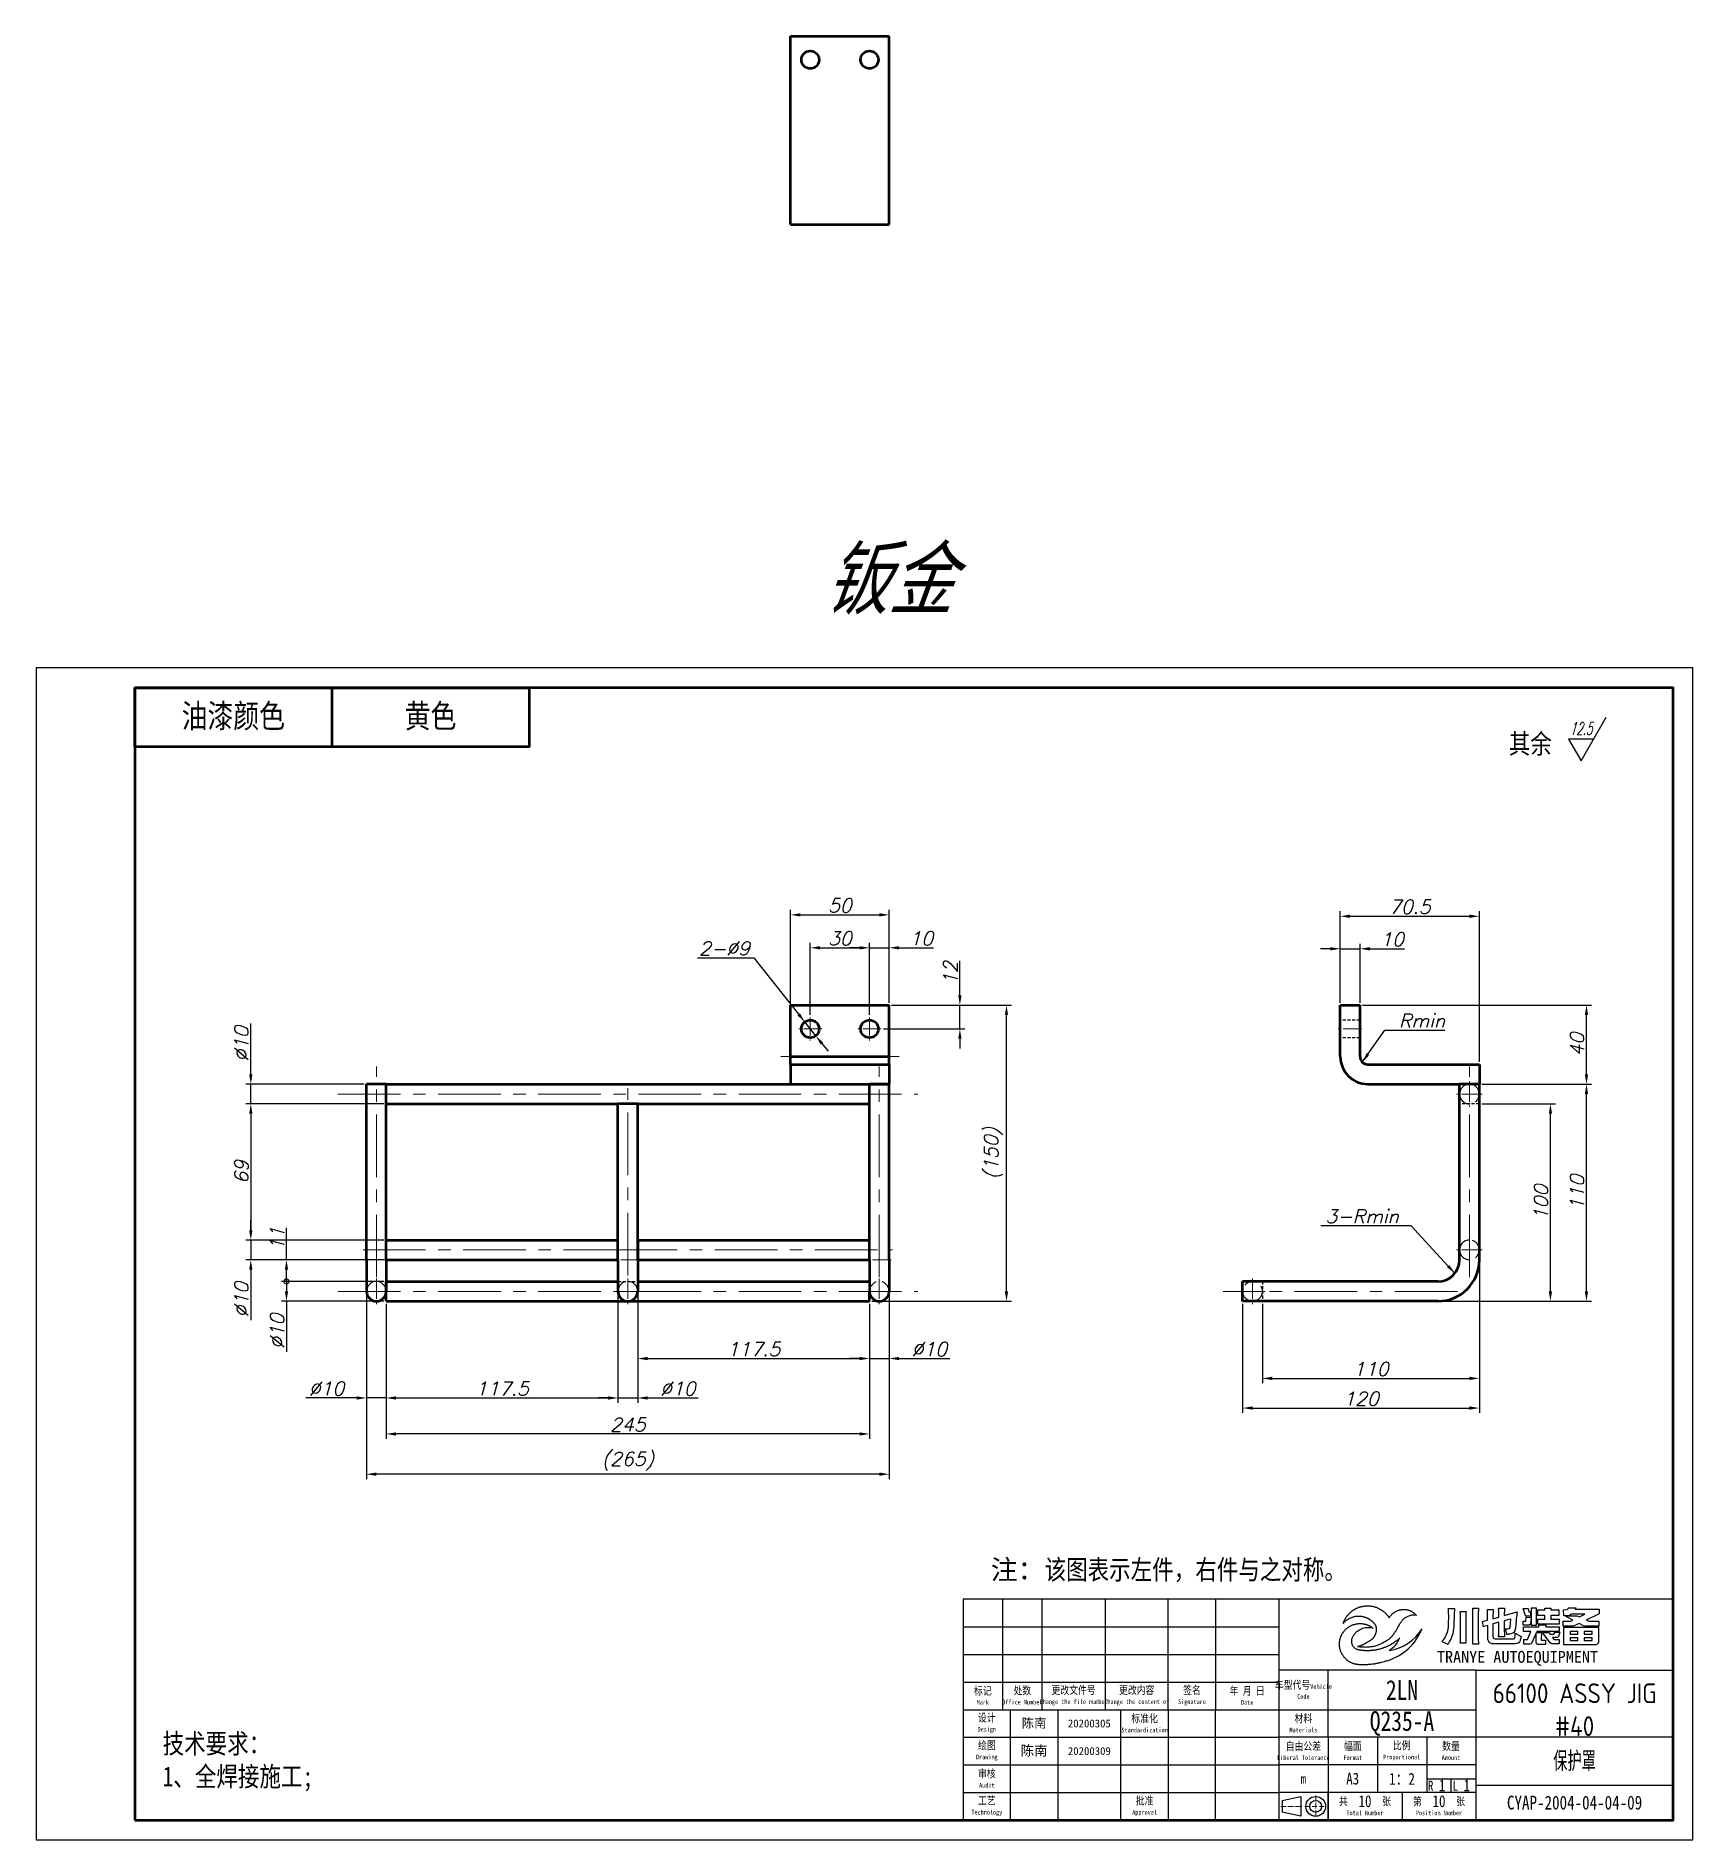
# Model space of a CAD drawing. Header units: inches. Extents: x 17901 to 26602, y 9673 to 14036.
# Drawn here: x 21925 to 22765, y 9674 to 10588 of the extents above; entities that cross this region are included whole.
import ezdxf
from ezdxf.enums import TextEntityAlignment as Align

# ---------------------------------------------------------------- set-up
doc = ezdxf.new("R2010")
doc.units = ezdxf.units.IN
doc.header["$MEASUREMENT"] = 0
for name, pattern in [('CENTER', [50.8, 31.75, -6.35, 6.35, -6.35]), ('DASHDOT', [18.5, 12, -3, 0.5, -3]), ('DASHED2', [9.525, 6.35, -3.175])]:
    doc.linetypes.add(name, pattern=pattern)
doc.layers.add('Dim', color=3, linetype='Continuous')
for name, color, linetype, lineweight in [('中心线', 1, 'CENTER', 15), ('图框_内框线', 5, 'Continuous', 50), ('标注线', 3, 'Continuous', 25), ('粗实线', 7, 'Continuous', 50), ('细实线', 4, 'Continuous', 25), ('细点划线', 1, 'DASHDOT', 20), ('虚线', 2, 'DASHED2', 25)]:
    doc.layers.add(name, color=color, linetype=linetype, lineweight=lineweight)
doc.styles.add('DIM', font='romans.shx', dxfattribs={"width": 0.8, "oblique": 20, "bigfont": 'bigfont.shx'})
doc.styles.add('DIM_FONT', font='romans.shx', dxfattribs={"oblique": 15})
doc.styles.get("Standard").update_dxf_attribs({"font": 'txt', "bigfont": 'gbcbig.shx'})
doc.styles.add('仿宋体', font='FSGB2312.ttf', dxfattribs={"width": 0.8, "height": 3.5})
doc.styles.add('宋体', font='', dxfattribs={"width": 0.8, "height": 5})
doc.styles.add('工程字', font='gbenor.shx', dxfattribs={"height": 5, "bigfont": 'gbcbig.shx'})
doc.styles.add('楷体', font='KTGB2312.ttf', dxfattribs={"height": 5})
doc.styles.get('宋体').set_extended_font_data('SimSun')
doc.dimstyles.new('幅面 1：2', dxfattribs={"dimscale": 2, "dimtxt": 3.5, "dimasz": 2.5, "dimexe": 1.25, "dimexo": 0.625, "dimtad": 1, "dimdsep": 46, "dimtxsty": 'DIM_FONT', "dimcen": 2.5, "dimclrd": 256, "dimclre": 256, "dimclrt": 256, "dimazin": 2, "dimtm": 1e-09, "dimtfac": 0.5, "dimtmove": 0, "dimatfit": 3, "dimfxl": 1, "dimlwd": -1, "dimarcsym": 0})
doc.dimstyles.new('幅面 1：2$0', dxfattribs={"dimscale": 2, "dimtxt": 3.5, "dimasz": 2.5, "dimexe": 1.25, "dimexo": 0.625, "dimtad": 1, "dimdsep": 46, "dimtxsty": 'DIM_FONT', "dimcen": 2.5, "dimclrd": 256, "dimclrt": 256, "dimadec": 0, "dimazin": 0, "dimtfac": 1, "dimtmove": 0, "dimatfit": 3, "dimfxl": 1, "dimlwd": -1, "dimarcsym": 0})
doc.dimstyles.new('幅面 1：2$3', dxfattribs={"dimscale": 2, "dimtxt": 3.5, "dimasz": 2.5, "dimexe": 1.25, "dimexo": 0.625, "dimtad": 1, "dimtih": 1, "dimtoh": 1, "dimdsep": 46, "dimtxsty": 'DIM_FONT', "dimcen": 2.5, "dimclrd": 256, "dimclre": 256, "dimclrt": 256, "dimazin": 2, "dimtm": 1e-09, "dimtfac": 0.5, "dimtmove": 0, "dimatfit": 3, "dimfxl": 1, "dimlwd": -1, "dimarcsym": 0})

msp = doc.modelspace()

# ---------------------------------------------------------------- texts
at = {"layer": 'Dim', "insert": (22409.018, 9816.038), "char_height": 10, "width": 327.84156, "attachment_point": 1}
msp.add_mtext('{\\fSimSun|b0|i0|c134|p2;注：\\W0.8;该图表示左件，右件与之对称。}', dxfattribs=at)
at = {"layer": '标注线', "ltscale": 2, "style": 'DIM_FONT', "oblique": 15, "width": 0.559478}
msp.add_text('12.5', height=6.4, dxfattribs=at).set_placement((22702.55, 10234.146), (22713.974, 10234.146), align=Align.FIT)
at = {"layer": '标注线'}
for s, insert, char_height, width, attachment_point, style in [('{\\fMicrosoft YaHei|b0|i0|c134|p34;钣金}', (22324.424, 10328.529), 30, 303.82784, 1, 'DIM'), ('油漆颜色', (22024.987, 10243.036), 12, 100, 5, '仿宋体'), ('{\\fSimSun|b0|i0|c134|p2;黄色}', (22124.987, 10243.036), 12, 100, 5, '仿宋体'), ('其余', (22671.632, 10234.616), 10, 122.47298, 1, '仿宋体'), ('{\\H0.5x;技术要求：\\P1、全焊接施工;\\P\\P\\H2x;\\W0.7; }', (21989.144, 9727.877), 20, 2046.56366, 1, '宋体')]:
    msp.add_mtext(s, dxfattribs=dict(at, insert=insert, char_height=char_height, width=width, attachment_point=attachment_point, style=style))
at = {"layer": '标注线', "char_height": 7, "attachment_point": 9, "style": 'DIM_FONT'}
for s, insert in [('Rmin', (22639.28, 10085.748)), ('3-Rmin', (22615.816, 9986.601))]:
    msp.add_mtext(s, dxfattribs=dict(at, insert=insert))
at = {"layer": '细实线', "attachment_point": 5}
for s, insert, char_height, width, style in [('2LN', (22617.487, 9750.036), 10, 75, '宋体'), ('66100 ASSY JIG #40', (22704.987, 9740.036), 10, 100, '工程字'), ('Q235-A', (22617.487, 9733.036), 10, 75, '宋体'), ('{\\fSTXingkai|b0|i0|c134|p2;陈南}', (22430.987, 9733.036), 4.6, 24, '楷体'), ('{\\fSimSun|b0|i0|c134|p2;20200305}', (22458.987, 9733.036), 4, 32, '楷体'), ('{\\fSTXingkai|b0|i0|c134|p2;陈南}', (22430.987, 9719.036), 5, 24, '楷体'), ('{\\fSimSun|b0|i0|c134|p2;20200309}', (22458.987, 9719.036), 4, 32, '楷体'), ('保护罩', (22704.987, 9713.895), 10, 100, '工程字'), ('A3', (22592.487, 9705.036), 6, 25.00008, '宋体'), ('1：2', (22617.487, 9704.987), 6, 25, '宋体'), ('1', (22637.872, 9701.67), 6, 37.48179, '宋体'), ('1', (22650.372, 9701.67), 6, 37.48179, '宋体'), ('10', (22598.747, 9693.61), 6, 37.51071, '宋体'), ('10', (22636.246, 9693.61), 6, 37.48179, '宋体'), ('CYAP-2004-04-04-09', (22704.987, 9692.895), 7, 100, '宋体')]:
    msp.add_mtext(s, dxfattribs=dict(at, insert=insert, char_height=char_height, width=width, style=style))

# ---------------------------------------------------------------- blocks, each defined once
blk = doc.blocks.new('标题栏')
at = {"color": 3}
for p, q in [((5964.9, 3354.2), (5965.41, 3354.15)), ((5964.92, 3353.69), (5964.9, 3354.2)), ((5964.93, 3353.01), (5964.92, 3353.69)), ((5964.95, 3352.34), (5964.93, 3353.01)), ((5964.93, 3350.62), (5964.95, 3351.71)), ((5964.95, 3351.82), (5964.95, 3352.34)), ((5964.95, 3351.71), (5964.95, 3351.82)), ((5965.41, 3354.15), (5965.58, 3354.13)), ((5965.58, 3354.13), (5965.69, 3354.12)), ((5965.69, 3354.12), (5965.71, 3354.12)), ((5965.71, 3354.12), (5965.78, 3354.11)), ((5965.78, 3354.11), (5965.92, 3354.11)), ((5965.92, 3354.11), (5966.05, 3354.1)), ((5966.05, 3354.1), (5966.12, 3354.09)), ((5966.12, 3354.09), (5966.45, 3354.09)), ((5966.3, 3351.86), (5966.29, 3350.74)), ((5966.32, 3352.72), (5966.3, 3352.15)), ((5966.3, 3352.15), (5966.3, 3351.86)), ((5966.35, 3353.2), (5966.32, 3352.72)), ((5966.39, 3353.56), (5966.35, 3353.2)), ((5966.45, 3354.09), (5966.39, 3353.56)), ((5967.89, 3353.33), (5969.35, 3353.33)), ((5969.28, 3352.28), (5969.28, 3352.19)), ((5969.28, 3352.19), (5969.28, 3352.11)), ((5969.29, 3352), (5969.28, 3351.92)), ((5969.28, 3351.97), (5969.28, 3351.94)), ((5969.28, 3351.94), (5969.28, 3351.9)), ((5969.28, 3351.92), (5969.28, 3351.86)), ((5969.28, 3351.9), (5969.28, 3351.87)), ((5969.28, 3351.87), (5969.28, 3351.83)), ((5969.28, 3351.83), (5969.28, 3351.8)), ((5969.28, 3351.8), (5969.28, 3351.76)), ((5969.28, 3351.76), (5969.28, 3351.72)), ((5969.28, 3351.72), (5969.28, 3351.7)), ((5969.28, 3351.7), (5969.28, 3351.65)), ((5969.28, 3351.65), (5969.28, 3351.61)), ((5969.28, 3351.61), (5969.28, 3351.59)), ((5969.28, 3351.59), (5969.28, 3351.56)), ((5969.28, 3351.56), (5969.28, 3351.54)), ((5969.28, 3351.54), (5969.28, 3351.51)), ((5969.28, 3351.51), (5969.28, 3351.48)), ((5969.28, 3351.48), (5969.28, 3351.45)), ((5969.28, 3351.45), (5969.28, 3351.41)), ((5969.28, 3351.41), (5969.28, 3351.39)), ((5969.28, 3351.39), (5969.28, 3351.34)), ((5969.28, 3351.34), (5969.28, 3351.29)), ((5969.28, 3351.29), (5969.28, 3351.26)), ((5969.28, 3351.26), (5969.28, 3351.22)), ((5969.28, 3351.22), (5969.28, 3351.19)), ((5969.28, 3351.19), (5969.28, 3351.15)), ((5969.28, 3351.15), (5969.28, 3351.12)), ((5969.28, 3351.12), (5969.28, 3351.07)), ((5969.28, 3351.07), (5969.28, 3351.02)), ((5969.28, 3351.02), (5969.28, 3350.96)), ((5969.28, 3350.96), (5969.28, 3350.92)), ((5969.28, 3350.92), (5969.28, 3350.88)), ((5969.28, 3350.88), (5969.28, 3350.83)), ((5969.28, 3350.83), (5969.28, 3350.77)), ((5969.3, 3352.54), (5969.29, 3352.45)), ((5969.29, 3352.45), (5969.29, 3352.38)), ((5969.29, 3352.38), (5969.29, 3352.31)), ((5969.29, 3352.31), (5969.29, 3352.25)), ((5969.29, 3352.25), (5969.29, 3352.17)), ((5969.29, 3352.17), (5969.29, 3352.1)), ((5969.28, 3352.11), (5969.29, 3352.02)), ((5969.29, 3352.1), (5969.29, 3352.05)), ((5969.29, 3352.05), (5969.29, 3352.01)), ((5969.29, 3352.02), (5969.28, 3351.97)), ((5969.29, 3352.01), (5969.29, 3351.91)), ((5969.29, 3351.91), (5969.29, 3351.85)), ((5969.31, 3352.78), (5969.3, 3352.7)), ((5969.3, 3352.7), (5969.3, 3352.63)), ((5969.3, 3352.63), (5969.3, 3352.54)), ((5969.32, 3352.91), (5969.31, 3352.87)), ((5969.31, 3352.87), (5969.31, 3352.78)), ((5969.33, 3353.05), (5969.32, 3353.04)), ((5969.32, 3353.04), (5969.32, 3353.03)), ((5969.32, 3353.03), (5969.32, 3353.01)), ((5969.32, 3353.01), (5969.32, 3352.98)), ((5969.32, 3352.98), (5969.32, 3352.95)), ((5969.32, 3352.95), (5969.32, 3352.91)), ((5969.35, 3353.33), (5969.33, 3353.06)), ((5969.33, 3353.06), (5969.33, 3353.05)), ((5969.33, 3353.05), (5969.33, 3353.05)), ((5971.04, 3354.19), (5972.5, 3354.19)), ((5971.06, 3353.91), (5971.04, 3354.19)), ((5971.06, 3353.86), (5971.06, 3353.91)), ((5971.08, 3353.71), (5971.06, 3353.86)), ((5971.09, 3353.57), (5971.08, 3353.71)), ((5971.09, 3353.52), (5971.09, 3353.57)), ((5971.09, 3353.5), (5971.09, 3353.52)), ((5971.09, 3353.49), (5971.09, 3353.5)), ((5971.09, 3353.48), (5971.09, 3353.49)), ((5971.09, 3353.43), (5971.09, 3353.48)), ((5971.1, 3353.3), (5971.09, 3353.43)), ((5971.1, 3353.08), (5971.1, 3353.3)), ((5971.1, 3352.36), (5971.1, 3353.08)), ((5971.1, 3350.33), (5971.1, 3352.92)), ((5972.44, 3352.9), (5972.44, 3352.9)), ((5972.44, 3352.9), (5972.44, 3352.89)), ((5972.44, 3352.89), (5972.44, 3352.89)), ((5972.44, 3352.89), (5972.44, 3352.89)), ((5972.44, 3352.89), (5972.44, 3352.89)), ((5972.44, 3352.89), (5972.44, 3352.89)), ((5972.44, 3352.89), (5972.44, 3352.88)), ((5972.44, 3352.88), (5972.44, 3352.88)), ((5972.44, 3352.88), (5972.44, 3352.88)), ((5972.44, 3352.88), (5972.44, 3352.88)), ((5972.44, 3352.88), (5972.44, 3352.88)), ((5972.44, 3352.88), (5972.44, 3352.88)), ((5972.44, 3352.88), (5972.44, 3352.88)), ((5972.44, 3352.88), (5972.44, 3352.88)), ((5972.44, 3352.88), (5972.44, 3352.88)), ((5972.44, 3352.88), (5972.44, 3352.87)), ((5972.44, 3352.87), (5972.44, 3352.87)), ((5972.44, 3352.87), (5972.44, 3352.87)), ((5972.44, 3352.87), (5972.44, 3352.87)), ((5972.44, 3352.87), (5972.44, 3352.86)), ((5972.44, 3352.86), (5972.44, 3352.86)), ((5972.44, 3352.86), (5972.44, 3352.86)), ((5972.44, 3352.86), (5972.44, 3352.86)), ((5972.44, 3352.86), (5972.44, 3352.86)), ((5972.44, 3352.86), (5972.44, 3352.86)), ((5972.44, 3352.86), (5972.45, 3351.41)), ((5972.46, 3353.25), (5972.45, 3353.21)), ((5972.45, 3353.21), (5972.45, 3353.19)), ((5972.45, 3353.19), (5972.45, 3353.16)), ((5972.45, 3353.16), (5972.45, 3353.14)), ((5972.45, 3353.14), (5972.45, 3353.12)), ((5972.45, 3353.12), (5972.45, 3353.1)), ((5972.45, 3353.1), (5972.45, 3353.08)), ((5972.45, 3353.08), (5972.45, 3353.07)), ((5972.45, 3353.07), (5972.45, 3353.05)), ((5972.45, 3353.05), (5972.45, 3353.03)), ((5972.45, 3353.03), (5972.45, 3353.03)), ((5972.45, 3353.03), (5972.45, 3353.01)), ((5972.45, 3353.01), (5972.45, 3352.99)), ((5972.45, 3352.99), (5972.45, 3352.98)), ((5972.45, 3352.98), (5972.45, 3352.97)), ((5972.45, 3352.97), (5972.45, 3352.96)), ((5972.45, 3352.96), (5972.45, 3352.95)), ((5972.45, 3352.95), (5972.45, 3352.94)), ((5972.45, 3352.94), (5972.45, 3352.93)), ((5972.45, 3352.93), (5972.45, 3352.93)), ((5972.45, 3352.93), (5972.44, 3352.93)), ((5972.44, 3352.93), (5972.44, 3352.92)), ((5972.44, 3352.92), (5972.44, 3352.92)), ((5972.44, 3352.92), (5972.44, 3352.92)), ((5972.44, 3352.92), (5972.44, 3352.91)), ((5972.44, 3352.91), (5972.44, 3352.91)), ((5972.44, 3352.91), (5972.44, 3352.91)), ((5972.44, 3352.91), (5972.44, 3352.91)), ((5972.44, 3352.91), (5972.44, 3352.9)), ((5972.44, 3352.9), (5972.44, 3352.9)), ((5972.44, 3352.9), (5972.44, 3352.9)), ((5972.45, 3351.41), (5972.45, 3350.59)), ((5972.47, 3353.47), (5972.46, 3353.43)), ((5972.46, 3353.43), (5972.46, 3353.4)), ((5972.46, 3353.4), (5972.46, 3353.35)), ((5972.46, 3353.35), (5972.46, 3353.31)), ((5972.46, 3353.31), (5972.46, 3353.28)), ((5972.46, 3353.28), (5972.46, 3353.25)), ((5972.48, 3353.71), (5972.47, 3353.66)), ((5972.47, 3353.66), (5972.47, 3353.61)), ((5972.47, 3353.61), (5972.47, 3353.56)), ((5972.47, 3353.56), (5972.47, 3353.51)), ((5972.47, 3353.51), (5972.47, 3353.47)), ((5972.49, 3353.89), (5972.48, 3353.87)), ((5972.48, 3353.87), (5972.48, 3353.82)), ((5972.48, 3353.82), (5972.48, 3353.77)), ((5972.48, 3353.77), (5972.48, 3353.71)), ((5972.5, 3354.19), (5972.49, 3353.89)), ((5973.4, 3350.81), (5973.73, 3349.47)), ((5974.79, 3353.91), (5976.23, 3353.91)), ((5976.21, 3353.24), (5976.18, 3352.2)), ((5976.18, 3352.2), (5976.18, 3351.54)), ((5976.18, 3351.54), (5977.66, 3351.95)), ((5976.18, 3351.54), (5976.18, 3351.54)), ((5976.22, 3353.57), (5976.21, 3353.24)), ((5976.23, 3353.91), (5976.22, 3353.65)), ((5976.22, 3353.65), (5976.22, 3353.65)), ((5976.22, 3353.65), (5976.22, 3353.65)), ((5976.22, 3353.65), (5976.22, 3353.65)), ((5976.22, 3353.65), (5976.22, 3353.64)), ((5976.22, 3353.64), (5976.22, 3353.64)), ((5976.22, 3353.64), (5976.22, 3353.64)), ((5976.22, 3353.64), (5976.22, 3353.64)), ((5976.22, 3353.64), (5976.22, 3353.64)), ((5976.22, 3353.64), (5976.22, 3353.63)), ((5976.22, 3353.63), (5976.22, 3353.62)), ((5976.22, 3353.62), (5976.22, 3353.6)), ((5976.22, 3353.6), (5976.22, 3353.57)), ((5977.62, 3353.87), (5977.61, 3354.19)), ((5977.61, 3354.19), (5979.1, 3354.19)), ((5977.63, 3353.75), (5977.62, 3353.87)), ((5977.64, 3353.44), (5977.63, 3353.75)), ((5977.65, 3352.77), (5977.64, 3353.44)), ((5977.66, 3352.37), (5977.65, 3352.77)), ((5977.66, 3351.95), (5977.66, 3352.37)), ((5979.07, 3353.57), (5979.05, 3352.97)), ((5979.05, 3352.35), (5982.29, 3353.29)), ((5979.05, 3352.97), (5979.05, 3352.56)), ((5979.05, 3352.56), (5979.05, 3352.35)), ((5979.08, 3353.84), (5979.07, 3353.57)), ((5979.1, 3354.19), (5979.08, 3353.93)), ((5979.08, 3353.93), (5979.08, 3353.92)), ((5979.08, 3353.92), (5979.08, 3353.92)), ((5979.08, 3353.92), (5979.08, 3353.91)), ((5979.08, 3353.91), (5979.08, 3353.88)), ((5979.08, 3353.88), (5979.08, 3353.84)), ((5982.05, 3351.01), (5982.02, 3350.69)), ((5982.08, 3351.49), (5982.05, 3351.01)), ((5982.12, 3351.86), (5982.08, 3351.49)), ((5982.29, 3353.29), (5982.12, 3351.86)), ((5963.62, 3346.18), (5963.86, 3346.51)), ((5963.86, 3346.51), (5963.89, 3346.55)), ((5963.89, 3346.55), (5964.04, 3346.79)), ((5964.04, 3346.79), (5964.12, 3346.92)), ((5964.12, 3346.92), (5964.23, 3347.16)), ((5964.23, 3347.16), (5964.34, 3347.38)), ((5964.34, 3347.38), (5964.43, 3347.6)), ((5964.43, 3347.6), (5964.53, 3347.84)), ((5964.53, 3347.84), (5964.57, 3347.96)), ((5964.57, 3347.96), (5964.65, 3348.24)), ((5964.65, 3348.24), (5964.7, 3348.39)), ((5964.7, 3348.39), (5964.74, 3348.56)), ((5964.74, 3348.56), (5964.79, 3348.78)), ((5964.79, 3348.78), (5964.8, 3348.85)), ((5964.8, 3348.85), (5964.83, 3349.04)), ((5964.83, 3349.04), (5964.87, 3349.3)), ((5964.87, 3349.3), (5964.9, 3349.68)), ((5964.9, 3349.68), (5964.92, 3350.07)), ((5964.92, 3350.07), (5964.93, 3350.62)), ((5965.54, 3346.55), (5965.17, 3345.85)), ((5965.69, 3346.89), (5965.54, 3346.55)), ((5965.96, 3347.73), (5965.69, 3346.89)), ((5966.17, 3348.97), (5965.96, 3347.73)), ((5966.24, 3349.61), (5966.17, 3348.97)), ((5966.28, 3350.46), (5966.24, 3349.61)), ((5966.29, 3350.74), (5966.28, 3350.46)), ((5969.28, 3350.77), (5969.28, 3350.68)), ((5969.28, 3350.45), (5969.28, 3350.33)), ((5969.28, 3350.33), (5969.28, 3350.19)), ((5969.28, 3350.09), (5969.28, 3349.97)), ((5969.28, 3349.97), (5969.29, 3349.88)), ((5969.29, 3349.81), (5969.28, 3349.74)), ((5969.28, 3349.74), (5969.28, 3349.66)), ((5969.28, 3349.66), (5969.28, 3349.59)), ((5969.28, 3349.59), (5969.28, 3349.51)), ((5969.28, 3349.51), (5969.28, 3349.45)), ((5969.28, 3350.68), (5969.28, 3350.55)), ((5969.28, 3350.55), (5969.28, 3350.45)), ((5969.28, 3350.19), (5969.28, 3350.09)), ((5969.29, 3349.88), (5969.29, 3349.81)), ((5971.09, 3346.05), (5971.1, 3346.75)), ((5971.1, 3347.94), (5971.1, 3350.33)), ((5971.1, 3346.75), (5971.1, 3347.94)), ((5972.45, 3350.59), (5972.45, 3347.48)), ((5972.45, 3347.48), (5972.45, 3346.52)), ((5972.45, 3346.82), (5972.45, 3346.67)), ((5972.45, 3346.67), (5972.45, 3346.32)), ((5972.45, 3346.32), (5972.46, 3346)), ((5979.31, 3348.98), (5979.7, 3347.51)), ((5979.83, 3347.53), (5979.7, 3347.51)), ((5979.89, 3347.54), (5979.83, 3347.53)), ((5979.97, 3347.56), (5979.89, 3347.54)), ((5980.23, 3347.61), (5979.97, 3347.56)), ((5980.48, 3347.66), (5980.23, 3347.61)), ((5980.95, 3347.8), (5980.48, 3347.66)), ((5981.28, 3347.97), (5980.95, 3347.8)), ((5981.44, 3348.07), (5981.28, 3347.97)), ((5981.72, 3348.49), (5981.44, 3348.07)), ((5981.75, 3348.59), (5981.72, 3348.49)), ((5981.76, 3348.63), (5981.75, 3348.59)), ((5981.79, 3348.74), (5981.76, 3348.63)), ((5981.83, 3348.94), (5981.79, 3348.74)), ((5981.86, 3349.03), (5981.83, 3348.94)), ((5981.84, 3347.84), (5983.34, 3347.05)), ((5981.88, 3349.16), (5981.86, 3349.07)), ((5981.86, 3349.07), (5981.86, 3349.03)), ((5981.89, 3349.25), (5981.88, 3349.16)), ((5981.95, 3349.88), (5981.89, 3349.25)), ((5981.97, 3350.05), (5981.95, 3349.88)), ((5981.99, 3350.38), (5981.97, 3350.13)), ((5981.97, 3350.13), (5981.97, 3350.1)), ((5981.97, 3350.1), (5981.97, 3350.05)), ((5982.02, 3350.69), (5981.99, 3350.38)), ((5963.22, 3345.74), (5963.34, 3345.88)), ((5963.22, 3345.74), (5964.7, 3345.08)), ((5963.34, 3345.88), (5963.62, 3346.18)), ((5964.89, 3345.38), (5964.7, 3345.08)), ((5965.17, 3345.85), (5964.89, 3345.38)), ((5971.04, 3345.06), (5971.06, 3345.33)), ((5972.5, 3345.06), (5971.04, 3345.06)), ((5971.06, 3345.43), (5971.07, 3345.51)), ((5971.06, 3345.39), (5971.06, 3345.43)), ((5971.06, 3345.33), (5971.06, 3345.39)), ((5971.07, 3345.7), (5971.09, 3346.05)), ((5971.07, 3345.6), (5971.07, 3345.7)), ((5971.07, 3345.51), (5971.07, 3345.6)), ((5972.46, 3346), (5972.47, 3345.67)), ((5972.47, 3345.67), (5972.48, 3345.52)), ((5972.48, 3345.52), (5972.48, 3345.43)), ((5972.48, 3345.43), (5972.49, 3345.34)), ((5972.49, 3345.34), (5972.5, 3345.06))]:
    blk.add_line(p, q, dxfattribs=at)
for points in [[(5967.94, 3350.27), (5967.94, 3350.36), (5967.94, 3350.51), (5967.94, 3350.61), (5967.94, 3350.73), (5967.94, 3350.89), (5967.94, 3351.02), (5967.94, 3351.16), (5967.94, 3351.35), (5967.94, 3351.54), (5967.94, 3351.73), (5967.94, 3351.91), (5967.94, 3352.09), (5967.93, 3352.24), (5967.93, 3352.39), (5967.92, 3352.55), (5967.92, 3352.74), (5967.91, 3352.88), (5967.9, 3353.04), (5967.89, 3353.33)], [(5973.4, 3350.81), (5974.83, 3351.2), (5974.83, 3352.05), (5974.8, 3353.29), (5974.79, 3353.91)], [(5979.31, 3348.98), (5979.33, 3348.98), (5979.33, 3348.98), (5979.33, 3348.98), (5979.33, 3348.98), (5979.34, 3348.98), (5979.34, 3348.98), (5979.34, 3348.98), (5979.34, 3348.98), (5979.35, 3348.98), (5979.37, 3348.98), (5979.45, 3348.98), (5979.69, 3348.99), (5979.97, 3349), (5980.35, 3349.05), (5980.38, 3349.06), (5980.5, 3349.29), (5980.61, 3350.38), (5980.69, 3351.28), (5980.7, 3351.47), (5980.64, 3351.45), (5980.2, 3351.33), (5979.25, 3351.08), (5979.04, 3351.02), (5979.05, 3349.77), (5979.05, 3348.94)], [(5969.28, 3349.45), (5969.28, 3349.18), (5969.29, 3349.06), (5969.29, 3347.9), (5969.29, 3347.2), (5969.3, 3347), (5969.29, 3346.59), (5969.31, 3346.17), (5969.32, 3345.94), (5969.32, 3345.73), (5969.33, 3345.64), (5969.33, 3345.32), (5967.89, 3345.32), (5967.91, 3345.79), (5967.91, 3345.85), (5967.92, 3346.04), (5967.92, 3346.2), (5967.93, 3346.42), (5967.93, 3346.61), (5967.94, 3346.87), (5967.94, 3347.2), (5967.94, 3347.68), (5967.94, 3348.16), (5967.94, 3348.46), (5967.94, 3348.68), (5967.94, 3348.81), (5967.94, 3348.94), (5967.94, 3349.1), (5967.94, 3349.22), (5967.94, 3349.36), (5967.94, 3349.47), (5967.94, 3349.6), (5967.94, 3349.67), (5967.94, 3349.76), (5967.94, 3349.87), (5967.94, 3349.96), (5967.94, 3350.05), (5967.94, 3350.19), (5967.94, 3350.29), (5967.94, 3350.38)], [(5983.34, 3347.05), (5983.25, 3346.6), (5983.09, 3346.07), (5982.95, 3345.73), (5982.92, 3345.67), (5982.75, 3345.46), (5982.66, 3345.41), (5982.35, 3345.25), (5982.28, 3345.24), (5982.21, 3345.23), (5981.8, 3345.16), (5981.77, 3345.16), (5981.46, 3345.15), (5976.33, 3345.15), (5975.84, 3345.21), (5975.8, 3345.23), (5975.41, 3345.42), (5975.37, 3345.46), (5975.09, 3345.77), (5974.9, 3346.23), (5974.84, 3346.77), (5974.84, 3349.82), (5974.15, 3349.62), (5973.73, 3349.47)], [(5979.05, 3348.94), (5979.05, 3348.76), (5979.05, 3348.34), (5979.06, 3347.87), (5979.08, 3347.41), (5979.09, 3346.92), (5977.6, 3346.92), (5977.62, 3347.18), (5977.62, 3347.18), (5977.62, 3347.19), (5977.62, 3347.23), (5977.63, 3347.46), (5977.65, 3348.33), (5977.65, 3348.99), (5977.66, 3350.63), (5976.18, 3350.22), (5976.18, 3347.03), (5976.19, 3346.98), (5976.25, 3346.67), (5976.4, 3346.49), (5976.72, 3346.41), (5981.36, 3346.41), (5981.68, 3346.51), (5981.68, 3346.51), (5981.73, 3346.74), (5981.77, 3347.11), (5981.81, 3347.56), (5981.84, 3347.84)]]:
    blk.add_lwpolyline(points, dxfattribs=at)
for centre, radius, start, end in [((5945.39, 3354.08), 13.77, 286.7692, 338.3333), ((5945.39, 3354.08), 13.77, 286.7692, 338.3333), ((5948.26, 3355), 11.61, 277.9786, 328.8443), ((5946.64, 3348.96), 6.33, 300.6434, 338.8396)]:
    blk.add_arc(centre, radius, start, end, dxfattribs=at)
for points, knots in [([(5938.18, 3350.29), (5938.18, 3350.3), (5938.26, 3350.47), (5938.31, 3350.62), (5938.4, 3350.83), (5938.49, 3351.04), (5938.57, 3351.22), (5938.67, 3351.4), (5938.79, 3351.61), (5938.9, 3351.79), (5939.04, 3352), (5939.14, 3352.15), (5939.22, 3352.25), (5939.34, 3352.4), (5939.45, 3352.53), (5939.57, 3352.67), (5939.71, 3352.82), (5939.88, 3352.99), (5940.06, 3353.15), (5940.21, 3353.29), (5940.38, 3353.42), (5940.57, 3353.57), (5940.77, 3353.7), (5940.96, 3353.83), (5941.18, 3353.96), (5941.38, 3354.07), (5941.59, 3354.17), (5941.75, 3354.24), (5941.98, 3354.34), (5942.16, 3354.41), (5942.38, 3354.48), (5942.55, 3354.54), (5942.78, 3354.6), (5943.08, 3354.67), (5943.43, 3354.73), (5943.71, 3354.77), (5943.98, 3354.79), (5944.22, 3354.8), (5944.48, 3354.8), (5944.73, 3354.79), (5944.97, 3354.77), (5945.19, 3354.75), (5945.42, 3354.72), (5945.71, 3354.66), (5946.04, 3354.58), (5946.36, 3354.49), (5946.66, 3354.38), (5946.88, 3354.3), (5947.18, 3354.16), (5947.34, 3354.08), (5947.54, 3353.98), (5947.78, 3353.83), (5947.94, 3353.74), (5948.12, 3353.61), (5948.31, 3353.47), (5948.47, 3353.35), (5948.59, 3353.25), (5948.77, 3353.09), (5948.91, 3352.95), (5949.07, 3352.8), (5949.21, 3352.64), (5949.35, 3352.48), (5949.49, 3352.3), (5949.61, 3352.15), (5949.72, 3352), (5949.8, 3351.88), (5949.88, 3351.75), (5949.88, 3351.75), (5949.88, 3351.75)], [35.108024, 35.108024, 35.108024, 35.108024, 35.218126, 35.434928, 35.67466, 35.929204, 36.105223, 36.307614, 36.510709, 36.843388, 37.03131, 37.22957, 37.407039, 37.579795, 37.765882, 37.910296, 38.165232, 38.45242, 38.604655, 38.837645, 39.053203, 39.324256, 39.499783, 39.787063, 39.990147, 40.300635, 40.425212, 40.707392, 40.898186, 41.141731, 41.308118, 41.488238, 41.739059, 42.054797, 42.436785, 42.717731, 42.963028, 43.224914, 43.493523, 43.732411, 43.940977, 44.1945, 44.407195, 44.690306, 45.195342, 45.562036, 45.777731, 46.044194, 46.361671, 46.591657, 46.776271, 47.072593, 47.27435, 47.496482, 47.747907, 47.987398, 48.154842, 48.29747, 48.578571, 48.781662, 48.991899, 49.255873, 49.432303, 49.634005, 49.806929, 49.983459, 50.101051, 50.130419, 50.130419, 50.130419, 50.130419]), ([(5941.85, 3344.47), (5941.95, 3344.5), (5942.05, 3344.53), (5942.16, 3344.56), (5942.34, 3344.62), (5942.49, 3344.67), (5942.64, 3344.73), (5942.88, 3344.83), (5943.11, 3344.93), (5943.36, 3345.05), (5943.57, 3345.15), (5943.75, 3345.26), (5943.92, 3345.36), (5944.11, 3345.47), (5944.25, 3345.56), (5944.41, 3345.66), (5944.5, 3345.7), (5944.64, 3345.81), (5944.82, 3345.87), (5944.93, 3345.97), (5945.07, 3346.05), (5945.2, 3346.13), (5945.32, 3346.21), (5945.45, 3346.31), (5945.6, 3346.43), (5945.69, 3346.52), (5945.82, 3346.65), (5945.9, 3346.74), (5946.02, 3346.89), (5946.12, 3347.03), (5946.23, 3347.21), (5946.3, 3347.34), (5946.4, 3347.54), (5946.47, 3347.71), (5946.52, 3347.88), (5946.57, 3348.06), (5946.62, 3348.27), (5946.64, 3348.43), (5946.66, 3348.59), (5946.66, 3348.75), (5946.66, 3348.92), (5946.65, 3349.13), (5946.62, 3349.32), (5946.58, 3349.5), (5946.53, 3349.65), (5946.46, 3349.82), (5946.34, 3350), (5946.25, 3350.12), (5946.15, 3350.25), (5946.06, 3350.35), (5945.93, 3350.49), (5945.8, 3350.62), (5945.7, 3350.72), (5945.61, 3350.8), (5945.52, 3350.88), (5945.38, 3351), (5945.25, 3351.1), (5945.13, 3351.19), (5944.98, 3351.29), (5944.85, 3351.38), (5944.67, 3351.48), (5944.5, 3351.57), (5944.34, 3351.65), (5944.16, 3351.73), (5943.97, 3351.8), (5943.78, 3351.87), (5943.54, 3351.94), (5943.32, 3352), (5943.07, 3352.05), (5942.83, 3352.09), (5942.54, 3352.12), (5942.28, 3352.13), (5942.01, 3352.13), (5941.7, 3352.12), (5941.41, 3352.08), (5941.14, 3352.03), (5940.84, 3351.97), (5940.55, 3351.88), (5940.25, 3351.78), (5940, 3351.67), (5939.75, 3351.55), (5939.56, 3351.44), (5939.33, 3351.3), (5939.1, 3351.14), (5938.89, 3350.98), (5938.68, 3350.8), (5938.51, 3350.65), (5938.32, 3350.45), (5938.26, 3350.38), (5938.2, 3350.31), (5938.19, 3350.3), (5938.18, 3350.29)], [17.542293, 17.542293, 17.542293, 17.542293, 17.65159, 17.854593, 18.013116, 18.149611, 18.313542, 18.544521, 18.875541, 19.079753, 19.34871, 19.57107, 19.765371, 19.983351, 20.193247, 20.281163, 20.42726, 20.596686, 20.762703, 20.956917, 21.130626, 21.293146, 21.451465, 21.636197, 21.766917, 21.928679, 22.055634, 22.213438, 22.378953, 22.532136, 22.742568, 22.888258, 23.049376, 23.303136, 23.447741, 23.617055, 23.863418, 24.003866, 24.132193, 24.382297, 24.560997, 24.701644, 24.937616, 25.128607, 25.285694, 25.439113, 25.684211, 25.864184, 26.03457, 26.229648, 26.350982, 26.564352, 26.701032, 26.868815, 26.996982, 27.159016, 27.333878, 27.474015, 27.637445, 27.790842, 27.945295, 28.197985, 28.44143, 28.606434, 28.801527, 29.033546, 29.215964, 29.507831, 29.728543, 29.982851, 30.225595, 30.579106, 30.820104, 31.114203, 31.387581, 31.698556, 31.940777, 32.272504, 32.555805, 32.966694, 33.064518, 33.29302, 33.53118, 33.855824, 34.107556, 34.33513, 34.620369, 34.85826, 35.024053, 35.099152, 35.107393, 35.107393, 35.107393, 35.107393]), ([(5956.8, 3352.38), (5955.98, 3352.45), (5955.37, 3352.38), (5954.67, 3352.18), (5953.88, 3351.76), (5953.37, 3351.33), (5952.9, 3350.75), (5952.45, 3350.13), (5952.14, 3349.52), (5951.83, 3348.85), (5951.47, 3348.33), (5951.22, 3347.96), (5950.89, 3347.53), (5950.63, 3347.11), (5950.23, 3346.65), (5949.66, 3346.22), (5949.02, 3345.77), (5948.32, 3345.38), (5947.75, 3345.11), (5947.24, 3344.9), (5946.77, 3344.74), (5946.29, 3344.6), (5945.81, 3344.48), (5945.35, 3344.4), (5944.89, 3344.34), (5944.47, 3344.3), (5944.08, 3344.28), (5943.73, 3344.28), (5943.37, 3344.29), (5943.01, 3344.31), (5942.6, 3344.35), (5942.33, 3344.39), (5942.12, 3344.42), (5941.99, 3344.45), (5941.89, 3344.47), (5941.85, 3344.47)], [0, 0, 0, 0, 0.745276, 1.596, 2.353849, 3.042713, 3.690997, 4.509815, 5.077403, 5.784929, 6.578362, 7.01476, 7.418285, 7.913463, 8.572137, 9.198647, 10.204965, 10.904053, 11.649189, 12.126625, 12.536093, 13.104049, 13.629664, 14.010251, 14.4747, 14.919286, 15.28553, 15.653757, 15.929166, 16.396996, 16.790652, 17.077894, 17.30758, 17.440224, 17.51261, 17.51261, 17.51261, 17.51261]), ([(5949.88, 3351.75), (5949.91, 3351.8), (5950.01, 3351.96), (5950.11, 3352.12), (5950.26, 3352.31), (5950.4, 3352.48), (5950.56, 3352.65), (5950.74, 3352.82), (5950.97, 3353.01), (5951.23, 3353.2), (5951.54, 3353.38), (5951.81, 3353.52), (5952.06, 3353.62), (5952.27, 3353.69), (5952.52, 3353.76), (5952.74, 3353.82), (5952.97, 3353.85), (5953.16, 3353.87), (5953.4, 3353.89), (5953.63, 3353.89), (5953.9, 3353.88), (5954.15, 3353.85), (5954.45, 3353.79), (5954.66, 3353.74), (5954.88, 3353.67), (5955.1, 3353.59), (5955.25, 3353.53), (5955.42, 3353.45), (5955.56, 3353.37), (5955.69, 3353.3), (5955.8, 3353.23), (5955.96, 3353.12), (5956.07, 3353.04), (5956.16, 3352.97), (5956.23, 3352.92), (5956.8, 3352.38)], [50.130919, 50.130919, 50.130919, 50.130919, 50.298515, 50.529584, 50.8183, 50.989168, 51.193894, 51.496856, 51.723103, 52.113679, 52.43685, 52.813462, 53.028851, 53.250312, 53.479983, 53.786178, 53.956042, 54.169503, 54.386611, 54.65758, 54.867186, 55.175514, 55.421867, 55.625039, 55.870292, 56.086155, 56.25521, 56.396766, 56.611281, 56.761813, 56.882559, 57.009954, 57.104888, 57.202159, 57.258884, 57.258884, 57.258884, 57.258884]), ([(5949.37, 3340.89), (5949.23, 3340.84), (5948.97, 3340.75), (5948.47, 3340.6), (5948.05, 3340.48), (5947.54, 3340.35), (5947.25, 3340.28), (5946.95, 3340.22), (5946.56, 3340.14), (5946.25, 3340.09), (5945.85, 3340.03), (5945.42, 3339.97), (5945.09, 3339.94), (5944.64, 3339.9), (5944.36, 3339.88), (5944.01, 3339.86), (5943.75, 3339.86), (5943.54, 3339.85), (5943.31, 3339.85), (5943.07, 3339.86), (5942.79, 3339.86), (5942.44, 3339.88), (5942.1, 3339.89), (5941.8, 3339.92), (5941.48, 3339.98), (5941.28, 3340.02), (5940.98, 3340.1), (5940.73, 3340.18), (5940.45, 3340.29), (5940.19, 3340.41), (5939.88, 3340.57), (5939.64, 3340.72), (5939.41, 3340.87), (5939.18, 3341.06), (5938.96, 3341.24), (5938.76, 3341.43), (5938.58, 3341.63), (5938.41, 3341.83), (5938.25, 3342.04), (5938.1, 3342.26), (5937.96, 3342.48), (5937.84, 3342.71), (5937.73, 3342.94), (5937.64, 3343.15), (5937.56, 3343.36), (5937.5, 3343.54), (5937.44, 3343.75), (5937.39, 3343.94), (5937.35, 3344.14), (5937.31, 3344.36), (5937.29, 3344.58), (5937.27, 3344.83), (5937.26, 3345.11), (5937.27, 3345.34), (5937.28, 3345.56), (5937.31, 3345.79), (5937.35, 3346.03), (5937.4, 3346.29), (5937.45, 3346.49), (5937.55, 3346.81), (5937.63, 3347.01), (5937.71, 3347.22), (5937.8, 3347.41), (5937.9, 3347.58), (5937.99, 3347.76), (5938.08, 3347.9), (5938.19, 3348.06), (5938.32, 3348.24), (5938.47, 3348.43), (5938.6, 3348.58), (5938.74, 3348.73), (5938.88, 3348.87), (5939.09, 3349.06), (5939.3, 3349.23), (5939.5, 3349.37), (5939.63, 3349.46), (5939.82, 3349.58), (5940.05, 3349.71), (5940.29, 3349.82), (5940.54, 3349.93), (5940.75, 3350.01), (5940.91, 3350.06), (5941.11, 3350.12), (5941.31, 3350.17), (5941.56, 3350.22), (5941.85, 3350.27), (5942.07, 3350.29), (5942.34, 3350.3), (5942.6, 3350.3), (5942.92, 3350.29), (5943.22, 3350.25), (5943.45, 3350.21), (5943.67, 3350.17), (5943.86, 3350.13), (5944.05, 3350.06), (5944.22, 3350), (5944.35, 3349.95), (5944.55, 3349.87), (5944.74, 3349.79), (5944.89, 3349.71), (5945.01, 3349.65), (5945.13, 3349.57), (5945.25, 3349.5), (5945.36, 3349.43), (5945.43, 3349.38), (5945.5, 3349.34), (5945.58, 3349.27), (5945.65, 3349.23), (5945.73, 3349.16), (5945.79, 3349.11)], [3929.911695, 3929.911695, 3929.911695, 3929.911695, 3965.251997, 3996.025764, 4058.21001, 4087.996669, 4121.686025, 4149.818504, 4175.482741, 4208.339946, 4237.982306, 4264.01656, 4319.444623, 4347.117583, 4367.230935, 4401.286443, 4422.148275, 4439.337667, 4456.916206, 4476.473922, 4501.380226, 4523.424149, 4564.25259, 4591.670766, 4613.252264, 4633.752188, 4649.096958, 4683.191528, 4697.821973, 4727.060159, 4751.195265, 4778.387782, 4803.115383, 4823.594778, 4848.513636, 4870.548159, 4891.695867, 4913.397241, 4936.224586, 4959.48708, 4978.72065, 5001.323686, 5024.293898, 5043.07028, 5064.845337, 5080.083432, 5094.062053, 5116.916987, 5134.306269, 5152.769457, 5170.722413, 5197.111833, 5216.244089, 5237.638277, 5259.307665, 5273.066358, 5301.889422, 5319.308373, 5340.788225, 5368.412779, 5389.401534, 5407.142622, 5425.425324, 5441.323558, 5464.1411, 5477.361688, 5489.605443, 5505.332199, 5524.482895, 5548.503439, 5562.136547, 5578.221027, 5599.034541, 5634.232695, 5647.991678, 5659.995825, 5676.705143, 5700.02574, 5724.156128, 5752.712683, 5767.372128, 5781.593717, 5796.869249, 5819.409493, 5834.197198, 5862.90451, 5882.973429, 5900.248322, 5924.810166, 5954.450141, 5980.99743, 6002.053283, 6015.501592, 6036.64637, 6052.091626, 6068.500433, 6082.270815, 6100.114686, 6122.169126, 6136.102864, 6145.558272, 6156.538419, 6167.87232, 6180.225642, 6191.873621, 6202.087501, 6212.342323, 6219.125243, 6229.65758, 6229.65758, 6229.65758, 6229.65758]), ([(5945.79, 3349.11), (5945.54, 3349.17), (5945.15, 3349.26), (5944.61, 3349.27), (5944.07, 3349.24), (5943.47, 3349.13), (5942.89, 3348.94), (5942.45, 3348.73), (5942.09, 3348.52), (5941.73, 3348.26), (5941.34, 3347.94), (5941.06, 3347.6), (5940.83, 3347.3), (5940.65, 3347.01), (5940.54, 3346.81), (5940.41, 3346.53), (5940.33, 3346.23), (5940.3, 3346), (5940.29, 3345.66), (5940.32, 3345.46), (5940.36, 3345.26), (5940.41, 3345.1), (5940.48, 3344.92), (5940.58, 3344.73), (5940.71, 3344.52), (5940.86, 3344.33), (5941.01, 3344.19), (5941.18, 3344.05), (5941.36, 3343.93), (5941.61, 3343.82), (5941.82, 3343.77), (5941.98, 3343.74), (5942.16, 3343.7), (5942.34, 3343.67), (5942.55, 3343.63), (5942.81, 3343.6), (5942.98, 3343.58), (5943.2, 3343.55), (5943.4, 3343.53), (5943.6, 3343.52), (5943.83, 3343.51), (5944.06, 3343.5), (5944.31, 3343.49), (5944.54, 3343.49), (5944.72, 3343.5), (5944.93, 3343.5), (5945.16, 3343.52), (5945.48, 3343.54), (5945.74, 3343.57), (5946.05, 3343.61), (5946.27, 3343.64), (5946.54, 3343.69), (5946.88, 3343.75), (5947.19, 3343.82), (5947.51, 3343.9), (5947.82, 3343.99), (5948.28, 3344.14), (5948.63, 3344.26), (5949.05, 3344.43), (5949.44, 3344.6), (5949.8, 3344.78), (5950.3, 3345.04), (5950.9, 3345.4), (5951.49, 3345.81), (5951.86, 3346.08), (5952.1, 3346.27), (5952.28, 3346.43), (5952.55, 3346.67)], [0, 0, 0, 0, 66.281193, 99.345928, 138.588314, 199.134777, 257.099757, 292.931742, 321.72795, 364.398706, 407.272996, 448.445341, 483.916612, 505.465289, 524.457422, 554.184883, 577.454685, 617.543899, 633.901658, 651.862788, 668.187844, 682.322706, 696.194721, 721.550299, 749.051415, 766.735442, 779.115848, 796.999933, 819.027033, 837.88856, 853.200039, 866.471428, 882.922906, 899.319446, 918.571686, 937.820212, 956.883336, 976.083892, 991.921647, 1009.804259, 1027.876339, 1050.005586, 1070.601049, 1089.338635, 1104.778299, 1119.033194, 1146.133276, 1161.901206, 1200.292728, 1213.481515, 1230.563059, 1258.065867, 1288.950141, 1307.351901, 1335.564444, 1361.347455, 1393.208418, 1444.469791, 1475.12126, 1508.185671, 1536.215694, 1573.549795, 1667.547913, 1710.19249, 1752.663845, 1782.220569, 1792.196969, 1792.196969, 1792.196969, 1792.196969])]:
    blk.add_open_spline(points, degree=3, knots=knots, dxfattribs=at)
at = {"layer": 'Dim'}
for p, q in [((5983.87, 3354.13), (5985.06, 3354.13)), ((5984.37, 3352.49), (5983.87, 3354.13)), ((5983.87, 3349.88), (5983.87, 3350.9)), ((5983.87, 3350.9), (5984.48, 3350.9)), ((5984.59, 3352.21), (5984.37, 3352.49)), ((5984.48, 3350.9), (5984.63, 3351.89)), ((5985.67, 3352.21), (5984.59, 3352.21)), ((5984.63, 3351.89), (5985.85, 3351.86)), ((5985.06, 3354.13), (5985.28, 3353.28)), ((5985.28, 3353.28), (5985.67, 3353.28)), ((5985.85, 3351.86), (5985.65, 3350.19)), ((5985.67, 3353.28), (5985.67, 3352.21)), ((5993.98, 3349.64), (5993.98, 3350.93)), ((5993.98, 3350.93), (5995.9, 3350.93)), ((5994.88, 3353.75), (5993.99, 3353.74)), ((5993.99, 3353.74), (5994.02, 3352.39)), ((5994.02, 3352.39), (5995.74, 3352.4)), ((5994.4, 3352.27), (5997.45, 3352.27)), ((5996.43, 3351.18), (5994.4, 3352.27)), ((5995.32, 3354.21), (5994.88, 3353.75)), ((5997.25, 3354.21), (5995.32, 3354.21)), ((5995.74, 3352.4), (5995.94, 3352.65)), ((5995.9, 3350.93), (5996.43, 3351.18)), ((5999.5, 3352.65), (5995.94, 3352.65)), ((5997, 3353.92), (5997.25, 3354.21)), ((5997, 3353.92), (5997, 3353.92)), ((5997, 3353.92), (6003.08, 3353.92)), ((5997.45, 3352.27), (5998.08, 3351.97)), ((5998.08, 3351.97), (5999.5, 3352.65)), ((6003.08, 3352.78), (5999.77, 3351.19)), ((5999.77, 3351.19), (6000.28, 3350.96)), ((6000.28, 3350.96), (6000.44, 3350.91)), ((6000.44, 3350.91), (6003.03, 3350.91)), ((6003.03, 3350.91), (6003.03, 3349.65)), ((6003.08, 3353.92), (6003.08, 3352.78)), ((5985.36, 3349.88), (5983.87, 3349.88)), ((5983.91, 3346.26), (5984.9, 3346.26)), ((5983.91, 3346.26), (5983.91, 3345.14)), ((5984.9, 3346.26), (5985.81, 3348.28)), ((5985.65, 3350.19), (5985.36, 3349.88)), ((5986.08, 3345.53), (5987.15, 3347.89)), ((5987.14, 3345.67), (5987.15, 3347.89)), ((5987.24, 3348.07), (5987.33, 3348.28)), ((5987.24, 3348.07), (5988.44, 3348.06)), ((5988.44, 3348.06), (5988.42, 3346.15)), ((5988.72, 3348.05), (5990.33, 3348.06)), ((5990.65, 3345.39), (5988.72, 3348.05)), ((5990.33, 3348.06), (5990.64, 3347.62)), ((5990.64, 3347.62), (5990.64, 3347.62)), ((5990.64, 3347.62), (5991.61, 3347.62)), ((5991.28, 3346.75), (5991.63, 3346.27)), ((5992.53, 3346.74), (5991.28, 3346.75)), ((5991.61, 3347.62), (5991.76, 3347.75)), ((5991.63, 3346.27), (5992.94, 3346.27)), ((5991.76, 3347.75), (5991.79, 3348.13)), ((5991.79, 3348.13), (5993.1, 3348.08)), ((5992.79, 3347.03), (5992.53, 3346.74)), ((5993.1, 3348.08), (5992.79, 3347.03)), ((5992.94, 3346.27), (5992.94, 3345.17)), ((5996.54, 3349.64), (5993.98, 3349.64)), ((5998, 3350.34), (5996.54, 3349.64)), ((5999.16, 3349.72), (5998, 3350.34)), ((5999.43, 3349.65), (5999.16, 3349.72)), ((6003.03, 3349.65), (5999.43, 3349.65)), ((5983.91, 3345.14), (5985.52, 3345.14)), ((5985.52, 3345.14), (5985.83, 3345.28)), ((5985.83, 3345.28), (5986.08, 3345.53)), ((5987.21, 3345.25), (5987.14, 3345.67)), ((5987.44, 3344.97), (5987.21, 3345.25)), ((5989.51, 3345.01), (5987.44, 3344.97)), ((5988.42, 3346.15), (5988.5, 3346.09)), ((5988.5, 3346.09), (5989.48, 3346.12)), ((5989.48, 3346.12), (5989.51, 3345.01)), ((5991.08, 3345.17), (5990.65, 3345.39)), ((5992.94, 3345.17), (5991.08, 3345.17))]:
    blk.add_line(p, q, dxfattribs=at)
for points in [[(5985.9, 3349.89), (5987.18, 3349.89), (5987.18, 3354.18), (5985.9, 3354.18)], [(5995.73, 3347.61), (5997.72, 3347.61), (5997.72, 3348.28), (5995.73, 3348.28)], [(5995.74, 3346.01), (5997.72, 3346.01), (5997.72, 3346.67), (5995.74, 3346.67)], [(5999.33, 3347.61), (6001.31, 3347.61), (6001.31, 3348.28), (5999.33, 3348.28)], [(5999.33, 3346.01), (6001.31, 3346.01), (6001.31, 3346.67), (5999.33, 3346.67)]]:
    blk.add_lwpolyline(points, close=True, dxfattribs=at)
for points in [[(5989.32, 3353.73), (5987.48, 3353.73), (5987.48, 3352.4), (5989.32, 3352.4)], [(5989.32, 3351.36), (5987.48, 3351.36), (5987.48, 3350.22), (5993.02, 3350.22), (5993.02, 3351.36), (5990.88, 3351.36)], [(5989.32, 3353.73), (5989.32, 3354.22), (5990.88, 3354.22), (5990.88, 3353.73)], [(5989.32, 3351.36), (5989.32, 3352.4)], [(5990.88, 3352.4), (5992.97, 3352.4), (5992.97, 3353.73), (5990.88, 3353.73)], [(5990.88, 3352.4), (5990.88, 3351.36)], [(5985.81, 3348.28), (5983.89, 3348.28), (5983.89, 3349.48), (5987.8, 3349.48)], [(5989.55, 3349.48), (5992.99, 3349.48), (5992.99, 3348.28), (5987.33, 3348.28)], [(5987.8, 3349.48), (5987.8, 3349.99), (5989.55, 3349.99), (5989.55, 3349.48)], [(6003.05, 3345.7), (6003.05, 3349.34), (5994.04, 3349.34), (5994.04, 3345.01), (6002.32, 3345.01)]]:
    blk.add_lwpolyline(points, dxfattribs=at)
blk.add_arc((6002.11, 3345.97), 0.979, 282.6943, 344.275, dxfattribs=at)
at = {"layer": '标注线'}
for p, q in [((5851.87, 3356.48), (5851.87, 3328.48)), ((5861.87, 3328.48), (5861.87, 3356.48)), ((5877.87, 3356.48), (5877.87, 3328.48)), ((5893.87, 3328.48), (5893.87, 3356.48)), ((5905.87, 3356.48), (5905.87, 3328.48)), ((5921.87, 3356.48), (5921.87, 3300.48)), ((5841.87, 3349.48), (5921.87, 3349.48)), ((5841.87, 3342.48), (5921.87, 3342.48)), ((5971.87, 3338.48), (5921.87, 3338.48)), ((5934.37, 3321.48), (5934.37, 3338.48)), ((5971.87, 3338.48), (6021.87, 3338.48)), ((5971.87, 3338.48), (5971.87, 3300.48)), ((5841.87, 3335.48), (5921.87, 3335.48)), ((5841.87, 3328.48), (5971.87, 3328.48)), ((5853.87, 3300.48), (5853.87, 3328.48)), ((5865.87, 3328.48), (5865.87, 3300.48)), ((5881.87, 3300.48), (5881.87, 3328.48)), ((5893.87, 3328.48), (5893.87, 3300.48)), ((5905.87, 3300.48), (5905.87, 3328.48)), ((5841.87, 3321.48), (5921.87, 3321.48)), ((6021.87, 3321.48), (5921.87, 3321.48)), ((5934.37, 3321.48), (5934.37, 3300.48)), ((5946.87, 3321.48), (5946.87, 3307.48)), ((5959.37, 3321.48), (5959.37, 3307.48)), ((5841.87, 3314.48), (5921.87, 3314.48)), ((5971.87, 3314.48), (5921.87, 3314.48)), ((5959.37, 3310.98), (5971.87, 3310.98)), ((5965.62, 3307.48), (5965.62, 3310.98)), ((5841.87, 3307.48), (5921.87, 3307.48)), ((5971.87, 3307.48), (5921.87, 3307.48)), ((5953.12, 3307.48), (5953.12, 3300.48)), ((5971.87, 3309.33), (6021.87, 3309.33))]:
    blk.add_line(p, q, dxfattribs=at)
blk.add_lwpolyline([(6021.87, 3356.48), (5841.87, 3356.48), (5841.87, 3300.48), (6021.87, 3300.48), (6021.87, 3356.48)], dxfattribs=at)
at = {"color": 1, "insert": (5961.98, 3343.37), "char_height": 3, "width": 50.75, "attachment_point": 1}
blk.add_mtext('{\\fSimSun|b0|i0|c134|p2;TRANYE AUTOEQUIPMENT}', dxfattribs=at)
at = {"layer": '标注线', "style": '宋体'}
for s, insert, char_height, width, attachment_point in [('标记\\P{\\H0.6x;Mark}', (5846.87, 3331.98), 2, 10, 5), ('处数\\P{\\H0.6x;Office Number}', (5856.87, 3332.06), 2, 10, 5), ('更改文件号\\P{\\H0.6x;Change the file number}', (5869.87, 3331.98), 2, 16, 5), ('更改内容\\P{\\H0.6x;Change the content of}', (5885.87, 3331.98), 2, 16, 5), ('签名\\P{\\H0.6x;Signature}', (5899.87, 3331.98), 2, 12, 5), ('年 月 日\\P{\\H0.6x;Date}', (5913.87, 3331.98), 2, 16, 5), ('车型代号{\\H0.6x;Vehicle Code}', (5928.12, 3333.48), 2, 12.5, 5), ('设计\\P{\\H0.6x;Design}', (5847.87, 3324.98), 2, 12, 5), ('标准化\\P{\\H0.6x;Standardization}', (5887.87, 3324.98), 2, 12, 5), ('材料\\P{\\H0.6x;Materials}', (5928.12, 3324.98), 2, 12.5, 5), ('绘图\\P{\\H0.6x;Drawing}', (5847.87, 3317.98), 2, 12, 5), ('自由公差\\P{\\H0.6x;Liberal Tolerance}', (5928.12, 3317.98), 2, 12.5, 5), ('幅面\\P{\\H0.6x;Format}', (5940.64, 3317.98), 2, 12.5404, 5), ('比例\\P{\\H0.6x;Proportional}', (5953.04, 3317.98), 2, 12.3452, 5), ('数量\\P{\\H0.6x;Amount}', (5965.54, 3317.98), 2, 12.3452, 5), ('审核\\P{\\H0.6x;Audit}', (5847.87, 3310.98), 2, 12, 5), ('m', (5928.12, 3310.98), 2.5, 12.5, 5), ('R', (5959.71, 3309.23), 2.5, 5.8727, 4), ('L', (5965.96, 3309.23), 2.5, 5.8727, 4), ('工艺\\P{\\H0.6x;Technology}', (5847.87, 3303.98), 2, 12, 5), ('批准\\P{\\H0.6x;Approval}', (5887.87, 3303.98), 2, 12, 5), ('共        张\\P{\\H0.6x;Total Number}', (5943.74, 3303.98), 2, 18.75, 5), ('第        张\\P{\\H0.6x;Position Number}', (5962.49, 3303.98), 2, 18.75, 5)]:
    blk.add_mtext(s, dxfattribs=dict(at, insert=insert, char_height=char_height, width=width, attachment_point=attachment_point))
blk = doc.blocks.new('一角法')
at = {"layer": '标注线', "ltscale": 43.147169}
for p, q in [((20.06, 46.92), (7.56, 46.92)), ((7.56, 46.92), (7.56, 39.92)), ((20.06, 39.92), (20.06, 46.92)), ((7.56, 39.92), (20.06, 39.92))]:
    blk.add_line(p, q, dxfattribs=at)
at = {"layer": '细实线', "ltscale": 43.147169}
for p, q in [((8.44, 44.92), (13.18, 45.92)), ((13.18, 45.92), (13.18, 40.92)), ((8.44, 44.92), (8.44, 41.92)), ((13.19, 40.92), (8.44, 41.92))]:
    blk.add_line(p, q, dxfattribs=at)
for radius in [2.5, 1.5]:
    blk.add_circle((16.93, 43.42), radius, dxfattribs=at)
at = {"layer": '细点划线', "ltscale": 0.1}
for p, q in [((16.93, 46.2), (16.93, 40.68)), ((8.13, 43.42), (13.43, 43.42)), ((14.17, 43.42), (19.69, 43.42))]:
    blk.add_line(p, q, dxfattribs=at)
blk = doc.blocks.new('*D713')
at = {"layer": 'Defpoints', "color": 0, "transparency": 16777216}
for p in [(22357.5, 10142.89), (22307.5, 10097.08), (22357.5, 10097.08)]:
    blk.add_point(p, dxfattribs=at)
at = {"layer": 'Dim', "color": 0, "lineweight": -2, "transparency": 16777216}
for p, q in [((22307.5, 10098.33), (22307.5, 10145.39)), ((22357.5, 10098.33), (22357.5, 10145.39))]:
    blk.add_line(p, q, dxfattribs=at)
at = {"layer": 'Dim', "transparency": 16777216}
blk.add_line((22312.5, 10142.89), (22352.5, 10142.89), dxfattribs=at)
for points in [[(22312.5, 10143.72), (22312.5, 10142.06), (22307.5, 10142.89)], [(22352.5, 10143.72), (22352.5, 10142.06), (22357.5, 10142.89)]]:
    blk.add_solid(points, dxfattribs=at)
at = {"layer": 'Dim', "transparency": 16777216, "insert": (22332.5, 10147.64), "char_height": 7, "attachment_point": 5, "style": 'DIM_FONT'}
blk.add_mtext('50', dxfattribs=at)
blk = doc.blocks.new('*D714')
at = {"layer": 'Defpoints', "color": 0, "transparency": 16777216}
for p in [(22347.5, 10126.21), (22317.5, 10090.93), (22347.5, 10090.93)]:
    blk.add_point(p, dxfattribs=at)
at = {"layer": 'Dim', "color": 0, "lineweight": -2, "transparency": 16777216}
for p, q in [((22317.5, 10092.18), (22317.5, 10128.71)), ((22347.5, 10092.18), (22347.5, 10128.71))]:
    blk.add_line(p, q, dxfattribs=at)
at = {"layer": 'Dim', "transparency": 16777216}
blk.add_line((22322.5, 10126.21), (22342.5, 10126.21), dxfattribs=at)
for points in [[(22322.5, 10127.04), (22322.5, 10125.37), (22317.5, 10126.21)], [(22342.5, 10127.04), (22342.5, 10125.37), (22347.5, 10126.21)]]:
    blk.add_solid(points, dxfattribs=at)
at = {"layer": 'Dim', "transparency": 16777216, "insert": (22332.5, 10130.96), "char_height": 7, "attachment_point": 5, "style": 'DIM_FONT'}
blk.add_mtext('30', dxfattribs=at)
blk = doc.blocks.new('*D715')
at = {"layer": 'Defpoints', "color": 0, "transparency": 16777216}
for p in [(22357.5, 10126.21), (22357.5, 10097.08), (22347.5, 10090.93)]:
    blk.add_point(p, dxfattribs=at)
at = {"layer": 'Dim', "transparency": 16777216}
for p, q in [((22342.5, 10126.21), (22337.5, 10126.21)), ((22347.5, 10126.21), (22357.5, 10126.21)), ((22362.5, 10126.21), (22380, 10126.21))]:
    blk.add_line(p, q, dxfattribs=at)
at = {"layer": 'Dim', "color": 0, "lineweight": -2, "transparency": 16777216}
for p, q in [((22347.5, 10092.18), (22347.5, 10128.71)), ((22357.5, 10098.33), (22357.5, 10128.71))]:
    blk.add_line(p, q, dxfattribs=at)
at = {"layer": 'Dim', "transparency": 16777216}
for points in [[(22342.5, 10127.04), (22342.5, 10125.37), (22347.5, 10126.21)], [(22362.5, 10127.04), (22362.5, 10125.37), (22357.5, 10126.21)]]:
    blk.add_solid(points, dxfattribs=at)
at = {"layer": 'Dim', "transparency": 16777216, "insert": (22373.75, 10130.96), "char_height": 7, "attachment_point": 5, "style": 'DIM_FONT'}
blk.add_mtext('10', dxfattribs=at)
blk = doc.blocks.new('*D716')
at = {"layer": 'Defpoints', "color": 0, "transparency": 16777216}
for p in [(22357.5, 10097.08), (22393.35, 10097.08), (22353.35, 10085.08)]:
    blk.add_point(p, dxfattribs=at)
at = {"layer": 'Dim', "transparency": 16777216}
for p, q in [((22393.35, 10102.08), (22393.35, 10119.58)), ((22393.35, 10085.08), (22393.35, 10097.08)), ((22393.35, 10080.08), (22393.35, 10075.08))]:
    blk.add_line(p, q, dxfattribs=at)
at = {"layer": 'Dim', "color": 0, "lineweight": -2, "transparency": 16777216}
for p, q in [((22358.75, 10097.08), (22395.85, 10097.08)), ((22354.6, 10085.08), (22395.85, 10085.08))]:
    blk.add_line(p, q, dxfattribs=at)
at = {"layer": 'Dim', "transparency": 16777216}
for points in [[(22392.52, 10102.08), (22394.19, 10102.08), (22393.35, 10097.08)], [(22392.52, 10080.08), (22394.19, 10080.08), (22393.35, 10085.08)]]:
    blk.add_solid(points, dxfattribs=at)
at = {"layer": 'Dim', "transparency": 16777216, "insert": (22388.6, 10113.33), "char_height": 7, "attachment_point": 5, "rotation": 90, "style": 'DIM_FONT'}
blk.add_mtext('12', dxfattribs=at)
blk = doc.blocks.new('*D717')
at = {"layer": 'Defpoints', "color": 0, "transparency": 16777216}
for p in [(22314.7, 10088.61), (22320.3, 10081.56)]:
    blk.add_point(p, dxfattribs=at)
at = {"layer": '标注线', "transparency": 16777216}
for p, q in [((22260.32, 10121.15), (22288.85, 10121.15)), ((22288.85, 10121.15), (22311.59, 10092.52)), ((22320.3, 10081.56), (22314.7, 10088.61)), ((22323.41, 10077.65), (22326.52, 10073.73))]:
    blk.add_line(p, q, dxfattribs=at)
for points in [[(22312.25, 10093.04), (22310.94, 10092), (22314.7, 10088.61)], [(22324.07, 10078.17), (22322.76, 10077.13), (22320.3, 10081.56)]]:
    blk.add_solid(points, dxfattribs=at)
at = {"layer": '标注线', "transparency": 16777216, "insert": (22273.96, 10125.9), "char_height": 7, "attachment_point": 5, "style": 'DIM_FONT'}
blk.add_mtext('2-%%c9', dxfattribs=at)
blk = doc.blocks.new('*D718')
at = {"layer": 'Defpoints', "color": 0, "transparency": 16777216}
for p in [(22102.5, 10047.08), (22033.85, 9978.08), (22102.5, 9978.08)]:
    blk.add_point(p, dxfattribs=at)
at = {"layer": 'Dim', "color": 0, "lineweight": -2, "transparency": 16777216}
for p, q in [((22101.25, 10047.08), (22031.35, 10047.08)), ((22101.25, 9978.08), (22031.35, 9978.08))]:
    blk.add_line(p, q, dxfattribs=at)
at = {"layer": 'Dim', "transparency": 16777216}
blk.add_line((22033.85, 10042.08), (22033.85, 9983.08), dxfattribs=at)
for points in [[(22033.02, 10042.08), (22034.69, 10042.08), (22033.85, 10047.08)], [(22033.02, 9983.08), (22034.69, 9983.08), (22033.85, 9978.08)]]:
    blk.add_solid(points, dxfattribs=at)
at = {"layer": 'Dim', "transparency": 16777216, "insert": (22029.1, 10012.58), "char_height": 7, "attachment_point": 5, "rotation": 90, "style": 'DIM_FONT'}
blk.add_mtext('69', dxfattribs=at)
blk = doc.blocks.new('*D719')
at = {"layer": 'Defpoints', "color": 0, "transparency": 16777216}
for p in [(22033.85, 10057.08), (22092.5, 10057.08), (22102.5, 10047.08)]:
    blk.add_point(p, dxfattribs=at)
at = {"layer": 'Dim', "transparency": 16777216}
for p, q in [((22033.85, 10062.08), (22033.85, 10087.77)), ((22033.85, 10047.08), (22033.85, 10057.08)), ((22033.85, 10042.08), (22033.85, 10037.08))]:
    blk.add_line(p, q, dxfattribs=at)
at = {"layer": 'Dim', "color": 0, "lineweight": -2, "transparency": 16777216}
for p, q in [((22091.25, 10057.08), (22031.35, 10057.08)), ((22101.25, 10047.08), (22031.35, 10047.08))]:
    blk.add_line(p, q, dxfattribs=at)
at = {"layer": 'Dim', "transparency": 16777216}
for points in [[(22033.02, 10062.08), (22034.69, 10062.08), (22033.85, 10057.08)], [(22033.02, 10042.08), (22034.69, 10042.08), (22033.85, 10047.08)]]:
    blk.add_solid(points, dxfattribs=at)
at = {"layer": 'Dim', "transparency": 16777216, "insert": (22029.1, 10077.43), "char_height": 7, "attachment_point": 5, "rotation": 90, "style": 'DIM_FONT'}
blk.add_mtext('%%c10', dxfattribs=at)
blk = doc.blocks.new('*D720')
at = {"layer": 'Defpoints', "color": 0, "transparency": 16777216}
for p in [(22102.5, 9978.08), (22033.85, 9968.08), (22102.5, 9968.08)]:
    blk.add_point(p, dxfattribs=at)
at = {"layer": 'Dim', "transparency": 16777216}
for p, q in [((22033.85, 9983.08), (22033.85, 9988.08)), ((22033.85, 9978.08), (22033.85, 9968.08)), ((22033.85, 9963.08), (22033.85, 9937.4))]:
    blk.add_line(p, q, dxfattribs=at)
at = {"layer": 'Dim', "color": 0, "lineweight": -2, "transparency": 16777216}
for p, q in [((22101.25, 9978.08), (22031.35, 9978.08)), ((22101.25, 9968.08), (22031.35, 9968.08))]:
    blk.add_line(p, q, dxfattribs=at)
at = {"layer": 'Dim', "transparency": 16777216}
for points in [[(22033.02, 9983.08), (22034.69, 9983.08), (22033.85, 9978.08)], [(22033.02, 9963.08), (22034.69, 9963.08), (22033.85, 9968.08)]]:
    blk.add_solid(points, dxfattribs=at)
at = {"layer": 'Dim', "transparency": 16777216, "insert": (22029.1, 9947.74), "char_height": 7, "attachment_point": 5, "rotation": 90, "style": 'DIM_FONT'}
blk.add_mtext('%%c10', dxfattribs=at)
blk = doc.blocks.new('_DotSmall')
at = {"color": 0, "linetype": 'ByBlock', "const_width": 0.5}
blk.add_lwpolyline([(-0.0625, 0, 1), (0.0625, 0, 1)], format="xyb", close=True, dxfattribs=at)
blk = doc.blocks.new('*D721')
at = {"layer": 'Defpoints', "color": 0, "transparency": 16777216}
for p in [(22102.5, 9957.08), (22051.94, 9947.08), (22102.5, 9947.08)]:
    blk.add_point(p, dxfattribs=at)
at = {"layer": '标注线', "color": 0, "lineweight": -2, "transparency": 16777216}
for p, q in [((22101.25, 9957.08), (22049.44, 9957.08)), ((22101.25, 9947.08), (22049.44, 9947.08))]:
    blk.add_line(p, q, dxfattribs=at)
at = {"layer": '标注线', "transparency": 16777216}
for p, q in [((22051.94, 9957.08), (22051.94, 9952.08)), ((22051.94, 9947.08), (22051.94, 9921.4))]:
    blk.add_line(p, q, dxfattribs=at)
blk.add_solid([(22051.11, 9952.08), (22052.77, 9952.08), (22051.94, 9947.08)], dxfattribs=at)
at = {"layer": '标注线', "transparency": 16777216, "xscale": 5, "yscale": 5, "zscale": 5, "rotation": 90}
blk.add_blockref('_DotSmall', (22051.94, 9957.08), dxfattribs=at)
at = {"layer": '标注线', "transparency": 16777216, "insert": (22047.19, 9931.74), "char_height": 7, "attachment_point": 5, "rotation": 90, "style": 'DIM_FONT'}
blk.add_mtext('%%c10', dxfattribs=at)
blk = doc.blocks.new('*D722')
at = {"layer": 'Defpoints', "color": 0, "transparency": 16777216}
for p in [(22051.94, 9968.08), (22102.5, 9968.08), (22102.5, 9957.08)]:
    blk.add_point(p, dxfattribs=at)
at = {"layer": '标注线', "transparency": 16777216}
for p, q in [((22051.94, 9968.08), (22051.94, 9984.27)), ((22051.94, 9957.08), (22051.94, 9963.08))]:
    blk.add_line(p, q, dxfattribs=at)
at = {"layer": '标注线', "color": 0, "lineweight": -2, "transparency": 16777216}
for p, q in [((22101.25, 9968.08), (22049.44, 9968.08)), ((22101.25, 9957.08), (22049.44, 9957.08))]:
    blk.add_line(p, q, dxfattribs=at)
at = {"layer": '标注线', "transparency": 16777216}
blk.add_solid([(22051.11, 9963.08), (22052.77, 9963.08), (22051.94, 9968.08)], dxfattribs=at)
at = {"layer": '标注线', "transparency": 16777216, "xscale": 5, "yscale": 5, "zscale": 5, "rotation": 270}
blk.add_blockref('_DotSmall', (22051.94, 9957.08), dxfattribs=at)
at = {"layer": '标注线', "transparency": 16777216, "insert": (22047.19, 9978.68), "char_height": 7, "attachment_point": 5, "rotation": 90, "style": 'DIM_FONT'}
blk.add_mtext('11', dxfattribs=at)
blk = doc.blocks.new('*D723')
at = {"layer": 'Defpoints', "color": 0, "transparency": 16777216}
for p in [(22092.5, 9952.08), (22357.5, 9952.08), (22092.5, 9859.39)]:
    blk.add_point(p, dxfattribs=at)
at = {"layer": '标注线', "color": 0, "lineweight": -2, "transparency": 16777216}
for p, q in [((22092.5, 9950.83), (22092.5, 9856.89)), ((22357.5, 9950.83), (22357.5, 9856.89))]:
    blk.add_line(p, q, dxfattribs=at)
at = {"layer": '标注线', "transparency": 16777216}
blk.add_line((22352.5, 9859.39), (22097.5, 9859.39), dxfattribs=at)
for points in [[(22097.5, 9860.23), (22097.5, 9858.56), (22092.5, 9859.39)], [(22352.5, 9860.23), (22352.5, 9858.56), (22357.5, 9859.39)]]:
    blk.add_solid(points, dxfattribs=at)
at = {"layer": '标注线', "transparency": 16777216, "insert": (22225, 9865.98), "char_height": 7, "attachment_point": 5, "style": 'DIM_FONT'}
blk.add_mtext('(265)', dxfattribs=at)
blk = doc.blocks.new('*D724')
at = {"layer": 'Defpoints', "color": 0, "transparency": 16777216}
for p in [(22102.5, 9947.08), (22347.5, 9947.08), (22102.5, 9879.79)]:
    blk.add_point(p, dxfattribs=at)
at = {"layer": '标注线', "color": 0, "lineweight": -2, "transparency": 16777216}
for p, q in [((22102.5, 9945.83), (22102.5, 9877.29)), ((22347.5, 9945.83), (22347.5, 9877.29))]:
    blk.add_line(p, q, dxfattribs=at)
at = {"layer": '标注线', "transparency": 16777216}
blk.add_line((22342.5, 9879.79), (22107.5, 9879.79), dxfattribs=at)
for points in [[(22107.5, 9880.62), (22107.5, 9878.95), (22102.5, 9879.79)], [(22342.5, 9880.62), (22342.5, 9878.95), (22347.5, 9879.79)]]:
    blk.add_solid(points, dxfattribs=at)
at = {"layer": '标注线', "transparency": 16777216, "insert": (22225, 9884.54), "char_height": 7, "attachment_point": 5, "style": 'DIM_FONT'}
blk.add_mtext('245', dxfattribs=at)
blk = doc.blocks.new('*D725')
at = {"layer": 'Defpoints', "color": 0, "transparency": 16777216}
for p in [(22092.51, 9951.91), (22102.5, 9947.08), (22092.51, 9898.04)]:
    blk.add_point(p, dxfattribs=at)
at = {"layer": 'Dim', "color": 0, "lineweight": -2, "transparency": 16777216}
for p, q in [((22092.51, 9950.66), (22092.51, 9895.54)), ((22102.5, 9945.83), (22102.5, 9895.54))]:
    blk.add_line(p, q, dxfattribs=at)
at = {"layer": 'Dim', "transparency": 16777216}
for p, q in [((22087.51, 9898.04), (22061.82, 9898.04)), ((22102.5, 9898.04), (22092.51, 9898.04)), ((22107.5, 9898.04), (22112.5, 9898.04))]:
    blk.add_line(p, q, dxfattribs=at)
for points in [[(22087.51, 9898.87), (22087.51, 9897.21), (22092.51, 9898.04)], [(22107.5, 9898.87), (22107.5, 9897.21), (22102.5, 9898.04)]]:
    blk.add_solid(points, dxfattribs=at)
at = {"layer": 'Dim', "transparency": 16777216, "insert": (22072.16, 9902.79), "char_height": 7, "attachment_point": 5, "style": 'DIM_FONT'}
blk.add_mtext('%%c10', dxfattribs=at)
blk = doc.blocks.new('*D726')
at = {"layer": 'Defpoints', "color": 0, "transparency": 16777216}
for p in [(22230, 9952.08), (22347.5, 9947.08), (22347.5, 9918.02)]:
    blk.add_point(p, dxfattribs=at)
at = {"layer": 'Dim', "color": 0, "lineweight": -2, "transparency": 16777216}
for p, q in [((22230, 9950.83), (22230, 9915.52)), ((22347.5, 9945.83), (22347.5, 9915.52))]:
    blk.add_line(p, q, dxfattribs=at)
at = {"layer": 'Dim', "transparency": 16777216}
blk.add_line((22235, 9918.02), (22342.5, 9918.02), dxfattribs=at)
for points in [[(22235, 9918.86), (22235, 9917.19), (22230, 9918.02)], [(22342.5, 9918.86), (22342.5, 9917.19), (22347.5, 9918.02)]]:
    blk.add_solid(points, dxfattribs=at)
at = {"layer": 'Dim', "transparency": 16777216, "insert": (22288.75, 9922.77), "char_height": 7, "attachment_point": 5, "style": 'DIM_FONT'}
blk.add_mtext('117.5', dxfattribs=at)
blk = doc.blocks.new('*D727')
at = {"layer": 'Defpoints', "color": 0, "transparency": 16777216}
for p in [(22220, 9952.08), (22102.5, 9947.08), (22220, 9898.04)]:
    blk.add_point(p, dxfattribs=at)
at = {"layer": 'Dim', "color": 0, "lineweight": -2, "transparency": 16777216}
for p, q in [((22220, 9950.83), (22220, 9895.54)), ((22102.5, 9945.83), (22102.5, 9895.54))]:
    blk.add_line(p, q, dxfattribs=at)
at = {"layer": 'Dim', "transparency": 16777216}
blk.add_line((22107.5, 9898.04), (22215, 9898.04), dxfattribs=at)
for points in [[(22107.5, 9898.87), (22107.5, 9897.21), (22102.5, 9898.04)], [(22215, 9898.87), (22215, 9897.21), (22220, 9898.04)]]:
    blk.add_solid(points, dxfattribs=at)
at = {"layer": 'Dim', "transparency": 16777216, "insert": (22161.25, 9902.79), "char_height": 7, "attachment_point": 5, "style": 'DIM_FONT'}
blk.add_mtext('117.5', dxfattribs=at)
blk = doc.blocks.new('*D728')
at = {"layer": 'Defpoints', "color": 0, "transparency": 16777216}
for p in [(22220, 9952.08), (22230, 9952.08), (22230, 9898.04)]:
    blk.add_point(p, dxfattribs=at)
at = {"layer": 'Dim', "color": 0, "lineweight": -2, "transparency": 16777216}
for p, q in [((22220, 9950.83), (22220, 9895.54)), ((22230, 9950.83), (22230, 9895.54))]:
    blk.add_line(p, q, dxfattribs=at)
at = {"layer": 'Dim', "transparency": 16777216}
for p, q in [((22215, 9898.04), (22210, 9898.04)), ((22220, 9898.04), (22230, 9898.04)), ((22235, 9898.04), (22260.69, 9898.04))]:
    blk.add_line(p, q, dxfattribs=at)
for points in [[(22215, 9898.87), (22215, 9897.21), (22220, 9898.04)], [(22235, 9898.87), (22235, 9897.21), (22230, 9898.04)]]:
    blk.add_solid(points, dxfattribs=at)
at = {"layer": 'Dim', "transparency": 16777216, "insert": (22250.35, 9902.79), "char_height": 7, "attachment_point": 5, "style": 'DIM_FONT'}
blk.add_mtext('%%c10', dxfattribs=at)
blk = doc.blocks.new('*D729')
at = {"layer": 'Defpoints', "color": 0, "transparency": 16777216}
for p in [(22357.5, 9952.08), (22347.5, 9947.08), (22357.5, 9918.02)]:
    blk.add_point(p, dxfattribs=at)
at = {"layer": 'Dim', "color": 0, "lineweight": -2, "transparency": 16777216}
for p, q in [((22357.5, 9950.83), (22357.5, 9915.52)), ((22347.5, 9945.83), (22347.5, 9915.52))]:
    blk.add_line(p, q, dxfattribs=at)
at = {"layer": 'Dim', "transparency": 16777216}
for p, q in [((22342.5, 9918.02), (22337.5, 9918.02)), ((22347.5, 9918.02), (22357.5, 9918.02)), ((22362.5, 9918.02), (22388.19, 9918.02))]:
    blk.add_line(p, q, dxfattribs=at)
for points in [[(22342.5, 9918.86), (22342.5, 9917.19), (22347.5, 9918.02)], [(22362.5, 9918.86), (22362.5, 9917.19), (22357.5, 9918.02)]]:
    blk.add_solid(points, dxfattribs=at)
at = {"layer": 'Dim', "transparency": 16777216, "insert": (22377.85, 9922.77), "char_height": 7, "attachment_point": 5, "style": 'DIM_FONT'}
blk.add_mtext('%%c10', dxfattribs=at)
blk = doc.blocks.new('*D730')
at = {"layer": 'Defpoints', "color": 0, "transparency": 16777216}
for p in [(22357.5, 10097.08), (22416.98, 10097.08), (22347.5, 9947.08)]:
    blk.add_point(p, dxfattribs=at)
at = {"layer": 'Dim', "color": 0, "lineweight": -2, "transparency": 16777216}
for p, q in [((22358.75, 10097.08), (22419.48, 10097.08)), ((22348.75, 9947.08), (22419.48, 9947.08))]:
    blk.add_line(p, q, dxfattribs=at)
at = {"layer": 'Dim', "transparency": 16777216}
blk.add_line((22416.98, 9952.08), (22416.98, 10092.08), dxfattribs=at)
for points in [[(22416.14, 10092.08), (22417.81, 10092.08), (22416.98, 10097.08)], [(22416.14, 9952.08), (22417.81, 9952.08), (22416.98, 9947.08)]]:
    blk.add_solid(points, dxfattribs=at)
at = {"layer": 'Dim', "transparency": 16777216, "insert": (22410.39, 10022.08), "char_height": 7, "attachment_point": 5, "rotation": 90, "style": 'DIM_FONT'}
blk.add_mtext('(150)', dxfattribs=at)
blk = doc.blocks.new('*D731')
at = {"layer": 'Defpoints', "color": 0, "transparency": 16777216}
for p in [(22656.7, 10142.19), (22586.2, 10097.08), (22656.7, 10067.08)]:
    blk.add_point(p, dxfattribs=at)
at = {"layer": '标注线', "color": 0, "lineweight": -2, "transparency": 16777216}
for p, q in [((22586.2, 10098.33), (22586.2, 10144.69)), ((22656.7, 10068.33), (22656.7, 10144.69))]:
    blk.add_line(p, q, dxfattribs=at)
at = {"layer": '标注线', "transparency": 16777216}
blk.add_line((22591.2, 10142.19), (22651.7, 10142.19), dxfattribs=at)
for points in [[(22591.2, 10143.03), (22591.2, 10141.36), (22586.2, 10142.19)], [(22651.7, 10143.03), (22651.7, 10141.36), (22656.7, 10142.19)]]:
    blk.add_solid(points, dxfattribs=at)
at = {"layer": '标注线', "transparency": 16777216, "insert": (22621.45, 10146.94), "char_height": 7, "attachment_point": 5, "style": 'DIM_FONT'}
blk.add_mtext('70.5', dxfattribs=at)
blk = doc.blocks.new('*D732')
at = {"layer": 'Defpoints', "color": 0, "transparency": 16777216}
for p in [(22596.2, 10097.08), (22711.01, 10097.08), (22656.7, 10057.08)]:
    blk.add_point(p, dxfattribs=at)
at = {"layer": '标注线', "color": 0, "lineweight": -2, "transparency": 16777216}
for p, q in [((22597.45, 10097.08), (22713.51, 10097.08)), ((22657.95, 10057.08), (22713.51, 10057.08))]:
    blk.add_line(p, q, dxfattribs=at)
at = {"layer": '标注线', "transparency": 16777216}
blk.add_line((22711.01, 10062.08), (22711.01, 10092.08), dxfattribs=at)
for points in [[(22710.18, 10092.08), (22711.84, 10092.08), (22711.01, 10097.08)], [(22710.18, 10062.08), (22711.84, 10062.08), (22711.01, 10057.08)]]:
    blk.add_solid(points, dxfattribs=at)
at = {"layer": '标注线', "transparency": 16777216, "insert": (22706.26, 10077.08), "char_height": 7, "attachment_point": 5, "rotation": 90, "style": 'DIM_FONT'}
blk.add_mtext('40', dxfattribs=at)
blk = doc.blocks.new('*D733')
at = {"layer": 'Defpoints', "color": 0, "transparency": 16777216}
for p in [(22656.7, 10057.08), (22711.01, 10057.08), (22635.7, 9947.08)]:
    blk.add_point(p, dxfattribs=at)
at = {"layer": '标注线', "color": 0, "lineweight": -2, "transparency": 16777216}
for p, q in [((22657.95, 10057.08), (22713.51, 10057.08)), ((22636.95, 9947.08), (22713.51, 9947.08))]:
    blk.add_line(p, q, dxfattribs=at)
at = {"layer": '标注线', "transparency": 16777216}
blk.add_line((22711.01, 9952.08), (22711.01, 10052.08), dxfattribs=at)
for points in [[(22710.18, 10052.08), (22711.84, 10052.08), (22711.01, 10057.08)], [(22710.18, 9952.08), (22711.84, 9952.08), (22711.01, 9947.08)]]:
    blk.add_solid(points, dxfattribs=at)
at = {"layer": '标注线', "transparency": 16777216, "insert": (22706.26, 10002.08), "char_height": 7, "attachment_point": 5, "rotation": 90, "style": 'DIM_FONT'}
blk.add_mtext('110', dxfattribs=at)
blk = doc.blocks.new('*D734')
at = {"layer": 'Defpoints', "color": 0, "transparency": 16777216}
for p in [(22656.7, 9968.08), (22546.7, 9947.08), (22656.7, 9907.97)]:
    blk.add_point(p, dxfattribs=at)
at = {"layer": '标注线', "color": 0, "lineweight": -2, "transparency": 16777216}
for p, q in [((22656.7, 9966.83), (22656.7, 9905.47)), ((22546.7, 9945.83), (22546.7, 9905.47))]:
    blk.add_line(p, q, dxfattribs=at)
at = {"layer": '标注线', "transparency": 16777216}
blk.add_line((22551.7, 9907.97), (22651.7, 9907.97), dxfattribs=at)
for points in [[(22551.7, 9908.8), (22551.7, 9907.13), (22546.7, 9907.97)], [(22651.7, 9908.8), (22651.7, 9907.13), (22656.7, 9907.97)]]:
    blk.add_solid(points, dxfattribs=at)
at = {"layer": '标注线', "transparency": 16777216, "insert": (22601.7, 9912.72), "char_height": 7, "attachment_point": 5, "style": 'DIM_FONT'}
blk.add_mtext('110', dxfattribs=at)
blk = doc.blocks.new('*D735')
at = {"layer": 'Defpoints', "color": 0, "transparency": 16777216}
for p in [(22656.7, 9968.08), (22536.7, 9947.08), (22656.7, 9892.93)]:
    blk.add_point(p, dxfattribs=at)
at = {"layer": '标注线', "color": 0, "lineweight": -2, "transparency": 16777216}
for p, q in [((22656.7, 9966.83), (22656.7, 9890.43)), ((22536.7, 9945.83), (22536.7, 9890.43))]:
    blk.add_line(p, q, dxfattribs=at)
at = {"layer": '标注线', "transparency": 16777216}
blk.add_line((22541.7, 9892.93), (22651.7, 9892.93), dxfattribs=at)
for points in [[(22541.7, 9893.77), (22541.7, 9892.1), (22536.7, 9892.93)], [(22651.7, 9893.77), (22651.7, 9892.1), (22656.7, 9892.93)]]:
    blk.add_solid(points, dxfattribs=at)
at = {"layer": '标注线', "transparency": 16777216, "insert": (22596.7, 9897.68), "char_height": 7, "attachment_point": 5, "style": 'DIM_FONT'}
blk.add_mtext('120', dxfattribs=at)
blk = doc.blocks.new('*D736')
at = {"layer": 'Defpoints', "color": 0, "transparency": 16777216}
for p in [(22656.7, 10047.08), (22692.74, 10047.08), (22635.7, 9947.08)]:
    blk.add_point(p, dxfattribs=at)
at = {"layer": '标注线', "color": 0, "lineweight": -2, "transparency": 16777216}
for p, q in [((22657.95, 10047.08), (22695.24, 10047.08)), ((22636.95, 9947.08), (22695.24, 9947.08))]:
    blk.add_line(p, q, dxfattribs=at)
at = {"layer": '标注线', "transparency": 16777216}
blk.add_line((22692.74, 9952.08), (22692.74, 10042.08), dxfattribs=at)
for points in [[(22691.91, 10042.08), (22693.57, 10042.08), (22692.74, 10047.08)], [(22691.91, 9952.08), (22693.57, 9952.08), (22692.74, 9947.08)]]:
    blk.add_solid(points, dxfattribs=at)
at = {"layer": '标注线', "transparency": 16777216, "insert": (22687.99, 9997.08), "char_height": 7, "attachment_point": 5, "rotation": 90, "style": 'DIM_FONT'}
blk.add_mtext('100', dxfattribs=at)
blk = doc.blocks.new('*D737')
at = {"layer": 'Defpoints', "color": 0, "transparency": 16777216}
for p in [(22596.2, 10125.72), (22586.2, 10097.08), (22596.2, 10097.08)]:
    blk.add_point(p, dxfattribs=at)
at = {"layer": '标注线', "transparency": 16777216}
for p, q in [((22581.2, 10125.72), (22576.2, 10125.72)), ((22586.2, 10125.72), (22596.2, 10125.72)), ((22601.2, 10125.72), (22618.7, 10125.72))]:
    blk.add_line(p, q, dxfattribs=at)
at = {"layer": '标注线', "color": 0, "lineweight": -2, "transparency": 16777216}
for p, q in [((22586.2, 10098.33), (22586.2, 10128.22)), ((22596.2, 10098.33), (22596.2, 10128.22))]:
    blk.add_line(p, q, dxfattribs=at)
at = {"layer": '标注线', "transparency": 16777216}
for points in [[(22581.2, 10126.55), (22581.2, 10124.88), (22586.2, 10125.72)], [(22601.2, 10126.55), (22601.2, 10124.88), (22596.2, 10125.72)]]:
    blk.add_solid(points, dxfattribs=at)
at = {"layer": '标注线', "transparency": 16777216, "insert": (22612.45, 10130.47), "char_height": 7, "attachment_point": 5, "style": 'DIM_FONT'}
blk.add_mtext('10', dxfattribs=at)

# ---------------------------------------------------------------- dimensions: what is measured, and where the dimension line sits
at = {"layer": 'Dim'}
for base, p1, p2, picture, middle in [((22357.503, 10142.891), (22307.503, 10097.084), (22357.503, 10097.084), '*D713', (22332.503, 10147.641)), ((22347.503, 10126.207), (22317.503, 10090.934), (22347.503, 10090.934), '*D714', (22332.503, 10130.957)), ((22357.503, 10126.207), (22347.503, 10090.934), (22357.503, 10097.084), '*D715', (22373.753, 10130.957)), ((22220.003, 9898.041), (22102.503, 9947.084), (22220.003, 9952.084), '*D727', (22161.253, 9902.791))]:
    dim = msp.add_linear_dim(base=base, p1=p1, p2=p2, dimstyle='幅面 1：2$0', dxfattribs=at)
    dim.commit()
    dim.dimension.update_dxf_attribs({"geometry": picture, "text_midpoint": middle})
dim = msp.add_linear_dim(base=(22393.353, 10097.084), p1=(22353.353, 10085.084), p2=(22357.503, 10097.084), angle=90, dimstyle='幅面 1：2$0', dxfattribs=at)
dim.commit()
dim.dimension.update_dxf_attribs({"geometry": '*D716', "text_midpoint": (22388.603, 10113.334)})
for base, p1, p2, override, picture, middle in [((22416.975, 10097.084), (22347.503, 9947.084), (22357.503, 10097.084), {"dimpost": '(<>)'}, '*D730', (22410.392, 10022.084)), ((22033.854, 10057.084), (22102.503, 10047.084), (22092.503, 10057.084), {"dimpost": '%%c<>'}, '*D719', (22029.104, 10077.427)), ((22033.854, 9978.084), (22102.503, 10047.084), (22102.503, 9978.084), {"dimarcsym": 1}, '*D718', (22029.104, 10012.584)), ((22033.854, 9968.084), (22102.503, 9978.084), (22102.503, 9968.084), {"dimpost": '%%c<>'}, '*D720', (22029.104, 9947.742))]:
    dim = msp.add_linear_dim(base=base, p1=p1, p2=p2, angle=90, dimstyle='幅面 1：2$0', override=override, dxfattribs=at)
    dim.commit()
    dim.dimension.update_dxf_attribs({"geometry": picture, "text_midpoint": middle})
for base, p1, p2, override, picture, middle in [((22092.506, 9898.041), (22102.503, 9947.084), (22092.506, 9951.914), {"dimpost": '%%c<>'}, '*D725', (22072.163, 9902.791)), ((22230.003, 9898.041), (22220.003, 9952.084), (22230.003, 9952.084), {"dimpost": '%%c<>'}, '*D728', (22250.346, 9902.791)), ((22347.503, 9918.025), (22230.003, 9952.084), (22347.503, 9947.084), {"dimdec": 1}, '*D726', (22288.753, 9922.775)), ((22357.503, 9918.025), (22347.503, 9947.084), (22357.503, 9952.084), {"dimpost": '%%c<>'}, '*D729', (22377.846, 9922.775))]:
    dim = msp.add_linear_dim(base=base, p1=p1, p2=p2, dimstyle='幅面 1：2$0', override=override, dxfattribs=at)
    dim.commit()
    dim.dimension.update_dxf_attribs({"geometry": picture, "text_midpoint": middle})
at = {"layer": '标注线'}
for base, p1, p2, picture, middle in [((22656.697, 10142.193), (22586.197, 10097.084), (22656.697, 10067.084), '*D731', (22621.447, 10146.943)), ((22596.197, 10125.715), (22586.197, 10097.084), (22596.197, 10097.084), '*D737', (22612.447, 10130.465)), ((22656.697, 9892.933), (22536.697, 9947.084), (22656.697, 9968.084), '*D735', (22596.697, 9897.683)), ((22656.697, 9907.965), (22546.697, 9947.084), (22656.697, 9968.084), '*D734', (22601.697, 9912.715)), ((22102.503, 9879.787), (22347.503, 9947.084), (22102.503, 9947.084), '*D724', (22225.003, 9884.537))]:
    dim = msp.add_linear_dim(base=base, p1=p1, p2=p2, dimstyle='幅面 1：2$0', dxfattribs=at)
    dim.commit()
    dim.dimension.update_dxf_attribs({"geometry": picture, "text_midpoint": middle})
dim = msp.add_diameter_dim_2p(p1=(22320.303, 10081.561), p2=(22314.703, 10088.607), dimstyle='幅面 1：2$3', override={"dimpost": '2-%%c<>'}, dxfattribs=at)
dim.commit()
dim.dimension.update_dxf_attribs({"geometry": '*D717', "text_midpoint": (22273.959, 10121.148), "dimtype": 163})
for base, p1, p2, picture, middle in [((22711.01, 10097.084), (22656.697, 10057.084), (22596.197, 10097.084), '*D732', (22706.26, 10077.084)), ((22711.01, 10057.084), (22635.697, 9947.084), (22656.697, 10057.084), '*D733', (22706.26, 10002.084)), ((22692.74, 10047.084), (22635.697, 9947.084), (22656.697, 10047.084), '*D736', (22687.99, 9997.084))]:
    dim = msp.add_linear_dim(base=base, p1=p1, p2=p2, angle=90, dimstyle='幅面 1：2$0', dxfattribs=at)
    dim.commit()
    dim.dimension.update_dxf_attribs({"geometry": picture, "text_midpoint": middle})
for base, p2, override, picture, middle in [((22051.939, 9968.084), (22102.503, 9968.084), {"dimblk1": 'DotSmall', "dimsah": 1}, '*D722', (22047.189, 9978.68)), ((22051.939, 9947.084), (22102.503, 9947.084), {"dimpost": '%%c<>', "dimblk1": 'DotSmall', "dimsah": 1}, '*D721', (22047.189, 9931.742))]:
    dim = msp.add_linear_dim(base=base, p1=(22102.503, 9957.084), p2=p2, angle=90, dimstyle='幅面 1：2$0', override=override, dxfattribs=at)
    dim.commit()
    dim.dimension.update_dxf_attribs({"geometry": picture, "text_midpoint": middle})
dim = msp.add_linear_dim(base=(22092.503, 9859.393), p1=(22357.503, 9952.084), p2=(22092.503, 9952.084), dimstyle='幅面 1：2$0', override={"dimpost": '(<>)'}, dxfattribs=at)
dim.commit()
dim.dimension.update_dxf_attribs({"geometry": '*D723', "text_midpoint": (22225.003, 9865.977)})

# ---------------------------------------------------------------- linework, layer by layer
at = {"layer": 'Defpoints'}
msp.add_lwpolyline([(21924.987, 9674.036), (22764.987, 9674.036), (22764.987, 10268.036), (21924.987, 10268.036)], close=True, dxfattribs=at)
at = {"layer": '中心线', "ltscale": 0.2925}
for p, q in [((22323.353, 10085.084), (22311.653, 10085.084)), ((22317.503, 10090.934), (22317.503, 10079.234)), ((22353.353, 10085.084), (22341.653, 10085.084)), ((22347.503, 10090.934), (22347.503, 10079.234))]:
    msp.add_line(p, q, dxfattribs=at)
at = {"layer": '中心线', "ltscale": 0.300015}
for p, q in [((22597.197, 10085.084), (22585.197, 10085.084)), ((22103.503, 9968.084), (22091.502, 9968.084)), ((22231.003, 9968.084), (22219.002, 9968.084)), ((22358.503, 9968.084), (22346.502, 9968.084))]:
    msp.add_line(p, q, dxfattribs=at)
at = {"layer": '中心线'}
for p, q in [((22302.503, 10071.084), (22362.503, 10071.084)), ((22097.503, 9959.184), (22097.503, 10065.984)), ((22352.503, 9959.184), (22352.503, 10065.984)), ((22651.697, 9959.184), (22651.697, 10065.984)), ((22078.003, 10052.084), (22372.003, 10052.084)), ((22225.003, 9960.184), (22225.003, 10054.984)), ((22090.753, 9973.084), (22231.753, 9973.084)), ((22218.253, 9973.084), (22359.253, 9973.084)), ((22078.003, 9952.084), (22372.003, 9952.084)), ((22645.597, 9952.084), (22526.797, 9952.084))]:
    msp.add_line(p, q, dxfattribs=at)
at = {"layer": '中心线', "ltscale": 0.325}
for p, q in [((22651.697, 10058.584), (22651.697, 10045.584)), ((22658.197, 10052.084), (22645.197, 10052.084)), ((22651.697, 9979.584), (22651.697, 9966.584)), ((22658.197, 9973.084), (22645.197, 9973.084)), ((22097.503, 9958.584), (22097.503, 9945.584)), ((22225.003, 9958.584), (22225.003, 9945.584)), ((22352.503, 9958.584), (22352.503, 9945.584)), ((22541.697, 9958.584), (22541.697, 9945.584)), ((22104.003, 9952.084), (22091.003, 9952.084)), ((22231.503, 9952.084), (22218.503, 9952.084)), ((22359.003, 9952.084), (22346.003, 9952.084)), ((22548.197, 9952.084), (22535.197, 9952.084))]:
    msp.add_line(p, q, dxfattribs=at)
at = {"layer": '图框_内框线'}
msp.add_line((22074.987, 10258.036), (22074.987, 10228.036), dxfattribs=at)
for points in [[(21974.987, 9684.036), (22754.987, 9684.036), (22754.987, 10258.036), (21974.987, 10258.036)], [(21974.987, 10258.036), (22174.987, 10258.036), (22174.987, 10228.036), (21974.987, 10228.036)]]:
    msp.add_lwpolyline(points, close=True, dxfattribs=at)
at = {"layer": '标注线', "ltscale": 2}
msp.add_lwpolyline([(22714.669, 10232.016), (22701.869, 10232.016), (22708.269, 10220.93), (22721.069, 10243.101)], dxfattribs=at)
at = {"layer": '粗实线'}
for p, q in [((22307.503, 10492.805), (22307.503, 10588.305)), ((22307.503, 10588.305), (22357.503, 10588.305)), ((22357.503, 10492.805), (22357.503, 10588.305)), ((22307.503, 10492.805), (22357.503, 10492.805)), ((22307.503, 10071.084), (22307.503, 10097.084)), ((22307.503, 10097.084), (22357.503, 10097.084)), ((22357.503, 10071.084), (22357.503, 10097.084)), ((22586.197, 10071.084), (22586.197, 10097.084)), ((22596.197, 10071.084), (22596.197, 10097.084)), ((22307.503, 10071.084), (22357.503, 10071.084)), ((22307.503, 10067.084), (22357.503, 10067.084)), ((22600.197, 10067.084), (22656.697, 10067.084)), ((22092.503, 9968.084), (22092.503, 10057.084)), ((22102.503, 9968.084), (22102.503, 10057.084)), ((22102.503, 10057.084), (22347.503, 10057.084)), ((22307.503, 10057.084), (22357.503, 10057.084)), ((22347.503, 9968.084), (22347.503, 10057.084)), ((22357.503, 9968.084), (22357.503, 10057.084)), ((22600.197, 10057.084), (22646.697, 10057.084)), ((22646.697, 9968.084), (22646.697, 10057.084)), ((22656.697, 9968.084), (22656.697, 10057.084)), ((22656.697, 9968.084), (22656.697, 10057.084)), ((22102.503, 10047.084), (22220.009, 10047.084)), ((22220.003, 9968.084), (22220.003, 10047.084)), ((22229.997, 10047.084), (22347.503, 10047.084)), ((22230.003, 9968.084), (22230.003, 10047.084)), ((22656.697, 9968.084), (22656.697, 10047.084)), ((22102.503, 9978.084), (22220.003, 9978.084)), ((22230.003, 9978.084), (22347.503, 9978.084)), ((22102.503, 9968.084), (22220.003, 9968.084)), ((22230.003, 9968.084), (22347.503, 9968.084)), ((22102.503, 9957.084), (22220.003, 9957.084)), ((22230.003, 9957.084), (22347.503, 9957.084)), ((22576.697, 9957.084), (22536.697, 9957.084)), ((22576.697, 9957.084), (22536.697, 9957.084)), ((22576.697, 9957.084), (22546.697, 9957.084)), ((22635.697, 9957.084), (22576.697, 9957.084)), ((22635.697, 9957.084), (22576.697, 9957.084)), ((22635.697, 9957.084), (22576.697, 9957.084)), ((22102.503, 9947.084), (22347.503, 9947.084)), ((22576.697, 9947.084), (22536.697, 9947.084)), ((22635.697, 9947.084), (22576.697, 9947.084))]:
    msp.add_line(p, q, dxfattribs=at)
at = {"layer": '粗实线', "ltscale": 0.25}
for p, q in [((22586.197, 10097.084), (22596.197, 10097.084)), ((22307.503, 10067.084), (22307.503, 10057.084)), ((22357.503, 10067.084), (22357.503, 10057.084)), ((22656.697, 10067.084), (22656.697, 10057.084)), ((22102.503, 10047.084), (22102.503, 10057.084)), ((22347.503, 10047.084), (22347.503, 10057.084)), ((22656.697, 10057.084), (22646.697, 10057.084)), ((22102.503, 9968.084), (22102.503, 9978.084)), ((22220.003, 9968.084), (22220.003, 9978.084)), ((22230.003, 9978.084), (22230.003, 9968.084)), ((22347.503, 9968.084), (22347.503, 9978.084)), ((22102.503, 9947.084), (22102.503, 9957.084)), ((22536.697, 9947.084), (22536.697, 9957.084))]:
    msp.add_line(p, q, dxfattribs=at)
at = {"layer": '粗实线', "ltscale": 0.1}
for p, q in [((22307.503, 10067.084), (22307.503, 10071.084)), ((22357.503, 10067.084), (22357.503, 10071.084))]:
    msp.add_line(p, q, dxfattribs=at)
at = {"layer": '粗实线', "ltscale": 0.125}
for p, q in [((22097.503, 10057.084), (22092.503, 10057.084)), ((22102.503, 10057.084), (22097.503, 10057.084)), ((22352.503, 10057.084), (22347.503, 10057.084)), ((22357.503, 10057.084), (22352.503, 10057.084)), ((22225.003, 10047.084), (22220.003, 10047.084)), ((22230.003, 10047.084), (22225.003, 10047.084))]:
    msp.add_line(p, q, dxfattribs=at)
at = {"layer": '粗实线', "ltscale": 0.4}
for p, q in [((22092.503, 9968.084), (22092.503, 9952.084)), ((22102.503, 9968.084), (22102.503, 9952.084)), ((22220.003, 9968.084), (22220.003, 9952.084)), ((22230.003, 9968.084), (22230.003, 9952.084)), ((22347.503, 9968.084), (22347.503, 9952.084)), ((22357.503, 9968.084), (22357.503, 9952.084))]:
    msp.add_line(p, q, dxfattribs=at)
at = {"layer": '粗实线', "ltscale": 0.124361}
msp.add_line((22347.503, 9947.084), (22347.503, 9952.059), dxfattribs=at)
at = {"layer": '粗实线'}
for centre in [(22317.503, 10576.305), (22347.503, 10576.305), (22317.503, 10085.084), (22347.503, 10085.084)]:
    msp.add_circle(centre, 4.5, dxfattribs=at)
for centre, radius, start, end in [((22600.197, 10071.084), 14, 180, 270), ((22600.197, 10071.084), 4, 180, 270), ((22651.697, 10052.084), 5, 359.933526, 0.066474), ((22635.697, 9968.084), 11, 270, 0), ((22635.697, 9968.084), 21, 270, 0), ((22651.697, 9973.084), 5, 359.933925, 0.066075), ((22097.503, 9952.084), 5, 180, 0), ((22225.003, 9952.084), 5, 180, 0), ((22352.503, 9952.084), 5, 180, 0)]:
    msp.add_arc(centre, radius, start, end, dxfattribs=at)
at = {"layer": '虚线', "ltscale": 0.25}
for p, q in [((22596.197, 10089.584), (22586.197, 10089.584)), ((22596.197, 10089.584), (22586.197, 10089.584)), ((22596.197, 10080.584), (22586.197, 10080.584)), ((22596.197, 10080.584), (22586.197, 10080.584)), ((22656.697, 10047.084), (22646.697, 10047.084)), ((22220.003, 9957.084), (22230.003, 9957.084)), ((22546.697, 9957.084), (22546.697, 9947.084))]:
    msp.add_line(p, q, dxfattribs=at)
at = {"layer": '虚线'}
for p, q in [((22307.503, 10071.084), (22357.503, 10071.084)), ((22646.697, 9968.084), (22646.697, 10057.084)), ((22646.697, 9968.084), (22646.697, 10047.084)), ((22576.697, 9947.084), (22536.697, 9947.084)), ((22546.697, 9947.084), (22576.697, 9947.084)), ((22576.697, 9947.084), (22635.697, 9947.084)), ((22635.697, 9947.084), (22576.697, 9947.084))]:
    msp.add_line(p, q, dxfattribs=at)
at = {"layer": '虚线', "ltscale": 0.249715}
msp.add_line((22220.009, 10047.084), (22229.997, 10047.084), dxfattribs=at)
at = {"layer": '虚线', "ltscale": 0.125639}
msp.add_line((22347.503, 9952.059), (22347.503, 9957.084), dxfattribs=at)
at = {"layer": '虚线'}
msp.add_circle((22541.697, 9952.084), 5, dxfattribs=at)
for centre, radius, start, end in [((22651.697, 10052.084), 5, 90, 359.933526), ((22651.697, 10052.084), 5, 0.066474, 90), ((22651.697, 9973.084), 5, 90, 359.933925), ((22651.697, 9973.084), 5, 0.066075, 90), ((22635.697, 9968.084), 11, 270, 0), ((22635.697, 9968.084), 21, 270, 0), ((22635.697, 9968.084), 21, 270, 0), ((22635.697, 9968.084), 11, 270, 0), ((22097.503, 9952.084), 5, 0, 180), ((22225.003, 9952.084), 5, 0, 180), ((22352.503, 9952.084), 5, 0, 180)]:
    msp.add_arc(centre, radius, start, end, dxfattribs=at)

# ---------------------------------------------------------------- block references
at = {"layer": '细实线', "xscale": 2, "yscale": 2, "zscale": 2}
for name, p in [('标题栏', (10711.257, 3083.085)), ('一角法', (22539.875, 9604.189))]:
    msp.add_blockref(name, p, dxfattribs=at)

msp.set_redraw_order([(e.dxf.handle, doc.entitydb.next_handle()) for e in msp.query("TEXT MTEXT ATTDEF DIMENSION ARC_DIMENSION")])  # texts and dimensions are drawn at this point

# ---------------------------------------------------------------- leaders
at = {"layer": '标注线', "annotation_type": 0, "has_hookline": 1}
for points, hookline_direction, text_width in [([(22597.369, 10068.256), (22608.803, 10084.498), (22613.803, 10084.498)], 0, 24.226), ([(22644.27, 9961.192), (22622.066, 9985.351), (22617.066, 9985.351)], 1, 39.536)]:
    msp.add_leader(points, dimstyle='幅面 1：2', override={"dimgap": 0.625, "dimtad": 1}, dxfattribs=dict(at, hookline_direction=hookline_direction, text_width=text_width))

doc.saveas('drawing.dxf')
